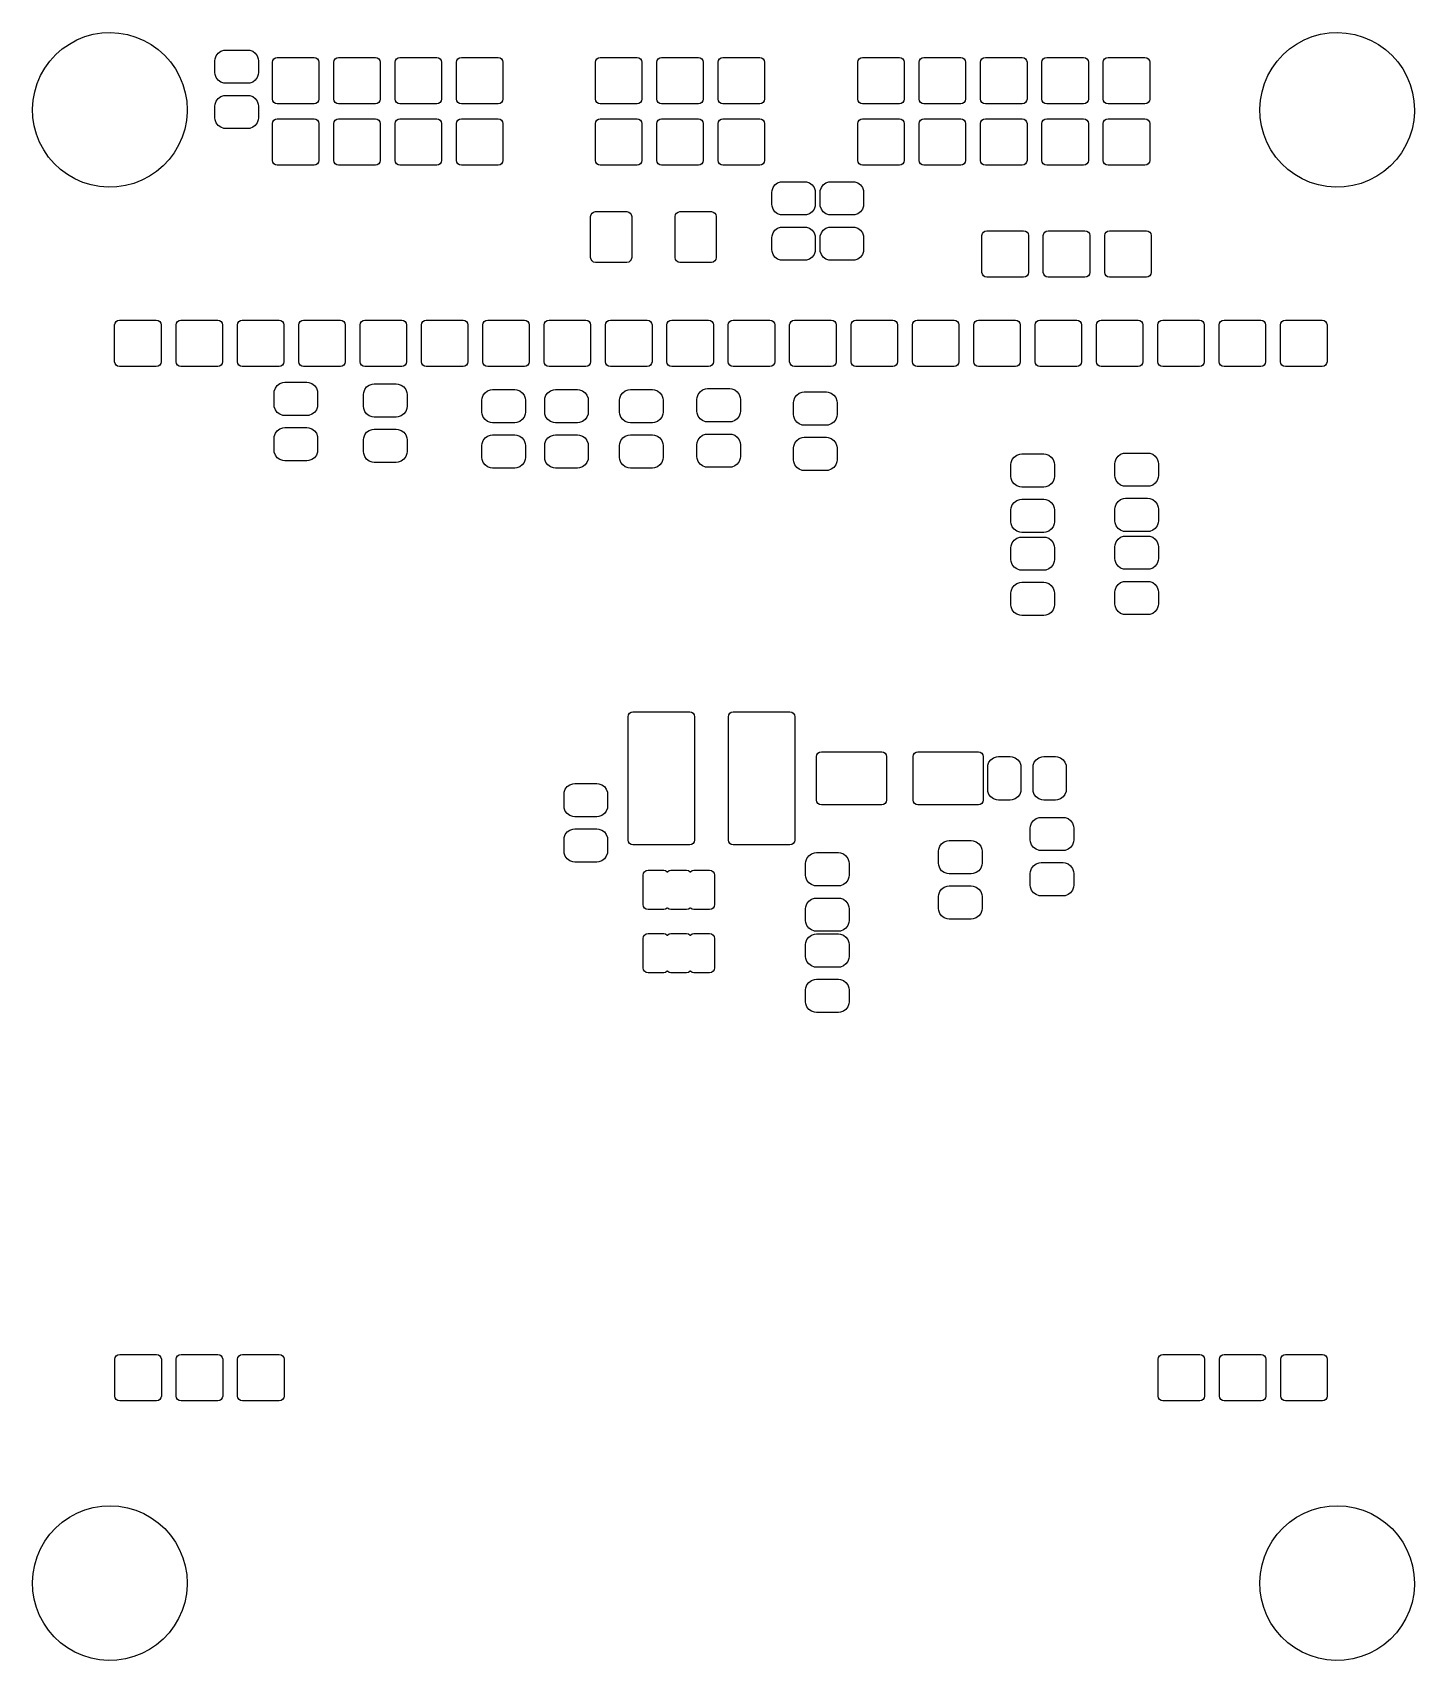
# Model space of a CAD drawing. Extents: x -0.13 to 2.13, y -0.13 to 2.53.
import ezdxf

# ---------------------------------------------------------------- set-up
doc = ezdxf.new("R2010")
doc.units = 0
doc.header["$MEASUREMENT"] = 0
doc.layers.add('BLACK', color=7, linetype='CONTINUOUS')

msp = doc.modelspace()

# ---------------------------------------------------------------- linework, layer by layer
at = {"layer": 'BLACK', "linetype": 'CONTINUOUS'}
for p, q in [((-0.0406, 2.5193), (-0.0271, 2.5231)), ((-0.0271, 2.5231), (-0.0132, 2.5253)), ((-0.0132, 2.5253), (0.0009, 2.526)), ((0.0009, 2.526), (0.0149, 2.5251)), ((0.0149, 2.5251), (0.0288, 2.5227)), ((0.0288, 2.5227), (0.0423, 2.5187)), ((1.9594, 2.5193), (1.9729, 2.5231)), ((1.9729, 2.5231), (1.9868, 2.5253)), ((1.9868, 2.5253), (2.0009, 2.526)), ((2.0009, 2.526), (2.0149, 2.5251)), ((2.0149, 2.5251), (2.0288, 2.5227)), ((2.0288, 2.5227), (2.0423, 2.5187)), ((-0.0881, 2.49), (-0.0776, 2.4993)), ((-0.0776, 2.4993), (-0.066, 2.5073)), ((-0.066, 2.5073), (-0.0536, 2.514)), ((-0.0536, 2.514), (-0.0406, 2.5193)), ((0.0423, 2.5187), (0.0552, 2.5132)), ((0.0552, 2.5132), (0.0675, 2.5064)), ((0.0675, 2.5064), (0.0789, 2.4982)), ((0.0789, 2.4982), (0.0894, 2.4888)), ((0.1764, 2.4924), (0.1806, 2.4955)), ((0.1806, 2.4955), (0.1855, 2.4972)), ((0.1855, 2.4972), (0.1887, 2.4975)), ((0.1887, 2.4975), (0.2247, 2.4975)), ((0.2247, 2.4975), (0.2279, 2.4972)), ((0.2279, 2.4972), (0.2328, 2.4955)), ((0.2328, 2.4955), (0.237, 2.4924)), ((1.9119, 2.49), (1.9224, 2.4993)), ((1.9224, 2.4993), (1.934, 2.5073)), ((1.934, 2.5073), (1.9464, 2.514)), ((1.9464, 2.514), (1.9594, 2.5193)), ((2.0423, 2.5187), (2.0552, 2.5132)), ((2.0552, 2.5132), (2.0675, 2.5064)), ((2.0675, 2.5064), (2.0789, 2.4982)), ((2.0789, 2.4982), (2.0894, 2.4888)), ((-0.1128, 2.456), (-0.1059, 2.4682)), ((-0.1059, 2.4682), (-0.0976, 2.4796)), ((-0.0976, 2.4796), (-0.0881, 2.49)), ((0.0894, 2.4888), (0.0987, 2.4783)), ((0.0987, 2.4783), (0.1068, 2.4668)), ((0.1068, 2.4668), (0.1136, 2.4544)), ((0.1713, 2.4801), (0.1716, 2.4833)), ((0.1713, 2.4609), (0.1713, 2.4801)), ((0.1716, 2.4833), (0.1733, 2.4882)), ((0.1733, 2.4882), (0.1764, 2.4924)), ((0.237, 2.4924), (0.2401, 2.4882)), ((0.2401, 2.4882), (0.2418, 2.4833)), ((0.2418, 2.4833), (0.2421, 2.4801)), ((0.2421, 2.4801), (0.2421, 2.4609)), ((0.2649, 2.4776), (0.2655, 2.4806)), ((0.2649, 2.4176), (0.2649, 2.4776)), ((0.2655, 2.4806), (0.2672, 2.4832)), ((0.2672, 2.4832), (0.2697, 2.4849)), ((0.2697, 2.4849), (0.2728, 2.4855)), ((0.2728, 2.4855), (0.3328, 2.4855)), ((0.3328, 2.4855), (0.3358, 2.4849)), ((0.3358, 2.4849), (0.3383, 2.4832)), ((0.3383, 2.4832), (0.34, 2.4806)), ((0.34, 2.4806), (0.3406, 2.4776)), ((0.3406, 2.4776), (0.3406, 2.4176)), ((0.3649, 2.4776), (0.3655, 2.4806)), ((0.3649, 2.4176), (0.3649, 2.4776)), ((0.3655, 2.4806), (0.3672, 2.4832)), ((0.3672, 2.4832), (0.3697, 2.4849)), ((0.3697, 2.4849), (0.3728, 2.4855)), ((0.3728, 2.4855), (0.4328, 2.4855)), ((0.4328, 2.4855), (0.4358, 2.4849)), ((0.4358, 2.4849), (0.4383, 2.4832)), ((0.4383, 2.4832), (0.44, 2.4806)), ((0.44, 2.4806), (0.4406, 2.4776)), ((0.4406, 2.4776), (0.4406, 2.4176)), ((0.4649, 2.4776), (0.4655, 2.4806)), ((0.4649, 2.4176), (0.4649, 2.4776)), ((0.4655, 2.4806), (0.4672, 2.4832)), ((0.4672, 2.4832), (0.4697, 2.4849)), ((0.4697, 2.4849), (0.4728, 2.4855)), ((0.4728, 2.4855), (0.5328, 2.4855)), ((0.5328, 2.4855), (0.5358, 2.4849)), ((0.5358, 2.4849), (0.5383, 2.4832)), ((0.5383, 2.4832), (0.54, 2.4806)), ((0.54, 2.4806), (0.5406, 2.4776)), ((0.5406, 2.4776), (0.5406, 2.4176)), ((0.5649, 2.4776), (0.5655, 2.4806)), ((0.5649, 2.4176), (0.5649, 2.4776)), ((0.5655, 2.4806), (0.5672, 2.4832)), ((0.5672, 2.4832), (0.5697, 2.4849)), ((0.5697, 2.4849), (0.5728, 2.4855)), ((0.5728, 2.4855), (0.6328, 2.4855)), ((0.6328, 2.4855), (0.6358, 2.4849)), ((0.6358, 2.4849), (0.6383, 2.4832)), ((0.6383, 2.4832), (0.64, 2.4806)), ((0.64, 2.4806), (0.6406, 2.4776)), ((0.6406, 2.4776), (0.6406, 2.4176)), ((0.7913, 2.4776), (0.7919, 2.4806)), ((0.7913, 2.4176), (0.7913, 2.4776)), ((0.7919, 2.4806), (0.7936, 2.4832)), ((0.7936, 2.4832), (0.7961, 2.4849)), ((0.7961, 2.4849), (0.7991, 2.4855)), ((0.7991, 2.4855), (0.8591, 2.4855)), ((0.8591, 2.4855), (0.8621, 2.4849)), ((0.8621, 2.4849), (0.8647, 2.4832)), ((0.8647, 2.4832), (0.8664, 2.4806)), ((0.8664, 2.4806), (0.867, 2.4776)), ((0.867, 2.4776), (0.867, 2.4176)), ((0.8913, 2.4776), (0.8919, 2.4806)), ((0.8913, 2.4176), (0.8913, 2.4776)), ((0.8919, 2.4806), (0.8936, 2.4832)), ((0.8936, 2.4832), (0.8961, 2.4849)), ((0.8961, 2.4849), (0.8991, 2.4855)), ((0.8991, 2.4855), (0.9591, 2.4855)), ((0.9591, 2.4855), (0.9621, 2.4849)), ((0.9621, 2.4849), (0.9647, 2.4832)), ((0.9647, 2.4832), (0.9664, 2.4806)), ((0.9664, 2.4806), (0.967, 2.4776)), ((0.967, 2.4776), (0.967, 2.4176)), ((0.9913, 2.4776), (0.9919, 2.4806)), ((0.9913, 2.4176), (0.9913, 2.4776)), ((0.9919, 2.4806), (0.9936, 2.4832)), ((0.9936, 2.4832), (0.9961, 2.4849)), ((0.9961, 2.4849), (0.9991, 2.4855)), ((0.9991, 2.4855), (1.0591, 2.4855)), ((1.0591, 2.4855), (1.0621, 2.4849)), ((1.0621, 2.4849), (1.0647, 2.4832)), ((1.0647, 2.4832), (1.0664, 2.4806)), ((1.0664, 2.4806), (1.067, 2.4776)), ((1.067, 2.4776), (1.067, 2.4176)), ((1.2188, 2.4776), (1.2194, 2.4806)), ((1.2188, 2.4176), (1.2188, 2.4776)), ((1.2194, 2.4806), (1.2211, 2.4832)), ((1.2211, 2.4832), (1.2237, 2.4849)), ((1.2237, 2.4849), (1.2267, 2.4855)), ((1.2267, 2.4855), (1.2867, 2.4855)), ((1.2867, 2.4855), (1.2897, 2.4849)), ((1.2897, 2.4849), (1.2923, 2.4832)), ((1.2923, 2.4832), (1.294, 2.4806)), ((1.294, 2.4806), (1.2946, 2.4776)), ((1.2946, 2.4776), (1.2946, 2.4176)), ((1.3188, 2.4776), (1.3194, 2.4806)), ((1.3188, 2.4176), (1.3188, 2.4776)), ((1.3194, 2.4806), (1.3211, 2.4832)), ((1.3211, 2.4832), (1.3237, 2.4849)), ((1.3237, 2.4849), (1.3267, 2.4855)), ((1.3267, 2.4855), (1.3867, 2.4855)), ((1.3867, 2.4855), (1.3897, 2.4849)), ((1.3897, 2.4849), (1.3923, 2.4832)), ((1.3923, 2.4832), (1.394, 2.4806)), ((1.394, 2.4806), (1.3946, 2.4776)), ((1.3946, 2.4776), (1.3946, 2.4176)), ((1.4188, 2.4776), (1.4194, 2.4806)), ((1.4188, 2.4176), (1.4188, 2.4776)), ((1.4194, 2.4806), (1.4211, 2.4832)), ((1.4211, 2.4832), (1.4237, 2.4849)), ((1.4237, 2.4849), (1.4267, 2.4855)), ((1.4267, 2.4855), (1.4867, 2.4855)), ((1.4867, 2.4855), (1.4897, 2.4849)), ((1.4897, 2.4849), (1.4923, 2.4832)), ((1.4923, 2.4832), (1.494, 2.4806)), ((1.494, 2.4806), (1.4946, 2.4776)), ((1.4946, 2.4776), (1.4946, 2.4176)), ((1.5188, 2.4776), (1.5194, 2.4806)), ((1.5188, 2.4176), (1.5188, 2.4776)), ((1.5194, 2.4806), (1.5211, 2.4832)), ((1.5211, 2.4832), (1.5237, 2.4849)), ((1.5237, 2.4849), (1.5267, 2.4855)), ((1.5267, 2.4855), (1.5867, 2.4855)), ((1.5867, 2.4855), (1.5897, 2.4849)), ((1.5897, 2.4849), (1.5923, 2.4832)), ((1.5923, 2.4832), (1.594, 2.4806)), ((1.594, 2.4806), (1.5946, 2.4776)), ((1.5946, 2.4776), (1.5946, 2.4176)), ((1.6188, 2.4776), (1.6194, 2.4806)), ((1.6188, 2.4176), (1.6188, 2.4776)), ((1.6194, 2.4806), (1.6211, 2.4832)), ((1.6211, 2.4832), (1.6237, 2.4849)), ((1.6237, 2.4849), (1.6267, 2.4855)), ((1.6267, 2.4855), (1.6867, 2.4855)), ((1.6867, 2.4855), (1.6897, 2.4849)), ((1.6897, 2.4849), (1.6923, 2.4832)), ((1.6923, 2.4832), (1.694, 2.4806)), ((1.694, 2.4806), (1.6946, 2.4776)), ((1.6946, 2.4776), (1.6946, 2.4176)), ((1.8872, 2.456), (1.8941, 2.4682)), ((1.8941, 2.4682), (1.9024, 2.4796)), ((1.9024, 2.4796), (1.9119, 2.49)), ((2.0894, 2.4888), (2.0987, 2.4783)), ((2.0987, 2.4783), (2.1068, 2.4668)), ((2.1068, 2.4668), (2.1136, 2.4544)), ((-0.1225, 2.4296), (-0.1184, 2.4431)), ((-0.1184, 2.4431), (-0.1128, 2.456)), ((0.1136, 2.4544), (0.119, 2.4414)), ((0.119, 2.4414), (0.1229, 2.4279)), ((0.1716, 2.4576), (0.1713, 2.4609)), ((0.1733, 2.4527), (0.1716, 2.4576)), ((0.1764, 2.4485), (0.1733, 2.4527)), ((0.1806, 2.4454), (0.1764, 2.4485)), ((0.1855, 2.4437), (0.1806, 2.4454)), ((0.1887, 2.4434), (0.1855, 2.4437)), ((0.2247, 2.4434), (0.1887, 2.4434)), ((0.2279, 2.4437), (0.2247, 2.4434)), ((0.2328, 2.4454), (0.2279, 2.4437)), ((0.237, 2.4485), (0.2328, 2.4454)), ((0.2401, 2.4527), (0.237, 2.4485)), ((0.2418, 2.4576), (0.2401, 2.4527)), ((0.2421, 2.4609), (0.2418, 2.4576)), ((1.8776, 2.4296), (1.8816, 2.4431)), ((1.8816, 2.4431), (1.8872, 2.456)), ((2.1136, 2.4544), (2.119, 2.4414)), ((2.119, 2.4414), (2.1229, 2.4279)), ((-0.126, 2.4018), (-0.125, 2.4158)), ((-0.125, 2.4158), (-0.1225, 2.4296)), ((0.1229, 2.4279), (0.1252, 2.414)), ((0.1252, 2.414), (0.126, 2.4)), ((0.1716, 2.4095), (0.1733, 2.4144)), ((0.1733, 2.4144), (0.1764, 2.4186)), ((0.1764, 2.4186), (0.1806, 2.4217)), ((0.1806, 2.4217), (0.1855, 2.4234)), ((0.1855, 2.4234), (0.1887, 2.4237)), ((0.1887, 2.4237), (0.2247, 2.4237)), ((0.2247, 2.4237), (0.2279, 2.4234)), ((0.2279, 2.4234), (0.2328, 2.4217)), ((0.2328, 2.4217), (0.237, 2.4186)), ((0.237, 2.4186), (0.2401, 2.4144)), ((0.2401, 2.4144), (0.2418, 2.4095)), ((0.2655, 2.4146), (0.2649, 2.4176)), ((0.2672, 2.4121), (0.2655, 2.4146)), ((0.34, 2.4146), (0.3383, 2.4121)), ((0.3406, 2.4176), (0.34, 2.4146)), ((0.3655, 2.4146), (0.3649, 2.4176)), ((0.3672, 2.4121), (0.3655, 2.4146)), ((0.44, 2.4146), (0.4383, 2.4121)), ((0.4406, 2.4176), (0.44, 2.4146)), ((0.4655, 2.4146), (0.4649, 2.4176)), ((0.4672, 2.4121), (0.4655, 2.4146)), ((0.54, 2.4146), (0.5383, 2.4121)), ((0.5406, 2.4176), (0.54, 2.4146)), ((0.5655, 2.4146), (0.5649, 2.4176)), ((0.5672, 2.4121), (0.5655, 2.4146)), ((0.64, 2.4146), (0.6383, 2.4121)), ((0.6406, 2.4176), (0.64, 2.4146)), ((0.7919, 2.4146), (0.7913, 2.4176)), ((0.7936, 2.4121), (0.7919, 2.4146)), ((0.8664, 2.4146), (0.8647, 2.4121)), ((0.867, 2.4176), (0.8664, 2.4146)), ((0.8919, 2.4146), (0.8913, 2.4176)), ((0.8936, 2.4121), (0.8919, 2.4146)), ((0.9664, 2.4146), (0.9647, 2.4121)), ((0.967, 2.4176), (0.9664, 2.4146)), ((0.9919, 2.4146), (0.9913, 2.4176)), ((0.9936, 2.4121), (0.9919, 2.4146)), ((1.0664, 2.4146), (1.0647, 2.4121)), ((1.067, 2.4176), (1.0664, 2.4146)), ((1.2194, 2.4146), (1.2188, 2.4176)), ((1.2211, 2.4121), (1.2194, 2.4146)), ((1.294, 2.4146), (1.2923, 2.4121)), ((1.2946, 2.4176), (1.294, 2.4146)), ((1.3194, 2.4146), (1.3188, 2.4176)), ((1.3211, 2.4121), (1.3194, 2.4146)), ((1.394, 2.4146), (1.3923, 2.4121)), ((1.3946, 2.4176), (1.394, 2.4146)), ((1.4194, 2.4146), (1.4188, 2.4176)), ((1.4211, 2.4121), (1.4194, 2.4146)), ((1.494, 2.4146), (1.4923, 2.4121)), ((1.4946, 2.4176), (1.494, 2.4146)), ((1.5194, 2.4146), (1.5188, 2.4176)), ((1.5211, 2.4121), (1.5194, 2.4146)), ((1.594, 2.4146), (1.5923, 2.4121)), ((1.5946, 2.4176), (1.594, 2.4146)), ((1.6194, 2.4146), (1.6188, 2.4176)), ((1.6211, 2.4121), (1.6194, 2.4146)), ((1.694, 2.4146), (1.6923, 2.4121)), ((1.6946, 2.4176), (1.694, 2.4146)), ((1.874, 2.4018), (1.875, 2.4158)), ((1.875, 2.4158), (1.8776, 2.4296)), ((2.1229, 2.4279), (2.1252, 2.414)), ((2.1252, 2.414), (2.126, 2.4)), ((-0.1254, 2.3877), (-0.126, 2.4018)), ((-0.1232, 2.3738), (-0.1254, 2.3877)), ((0.1259, 2.3965), (0.1248, 2.3825)), ((0.126, 2.4), (0.1259, 2.3965)), ((0.1713, 2.4062), (0.1716, 2.4095)), ((0.1713, 2.3871), (0.1713, 2.4062)), ((0.1716, 2.3838), (0.1713, 2.3871)), ((0.2418, 2.4095), (0.2421, 2.4062)), ((0.2421, 2.3871), (0.2418, 2.3838)), ((0.2421, 2.4062), (0.2421, 2.3871)), ((0.2697, 2.4104), (0.2672, 2.4121)), ((0.2728, 2.4098), (0.2697, 2.4104)), ((0.3328, 2.4098), (0.2728, 2.4098)), ((0.3358, 2.4104), (0.3328, 2.4098)), ((0.3383, 2.4121), (0.3358, 2.4104)), ((0.3697, 2.4104), (0.3672, 2.4121)), ((0.3728, 2.4098), (0.3697, 2.4104)), ((0.4328, 2.4098), (0.3728, 2.4098)), ((0.4358, 2.4104), (0.4328, 2.4098)), ((0.4383, 2.4121), (0.4358, 2.4104)), ((0.4697, 2.4104), (0.4672, 2.4121)), ((0.4728, 2.4098), (0.4697, 2.4104)), ((0.5328, 2.4098), (0.4728, 2.4098)), ((0.5358, 2.4104), (0.5328, 2.4098)), ((0.5383, 2.4121), (0.5358, 2.4104)), ((0.5697, 2.4104), (0.5672, 2.4121)), ((0.5728, 2.4098), (0.5697, 2.4104)), ((0.6328, 2.4098), (0.5728, 2.4098)), ((0.6358, 2.4104), (0.6328, 2.4098)), ((0.6383, 2.4121), (0.6358, 2.4104)), ((0.7961, 2.4104), (0.7936, 2.4121)), ((0.7991, 2.4098), (0.7961, 2.4104)), ((0.8591, 2.4098), (0.7991, 2.4098)), ((0.8621, 2.4104), (0.8591, 2.4098)), ((0.8647, 2.4121), (0.8621, 2.4104)), ((0.8961, 2.4104), (0.8936, 2.4121)), ((0.8991, 2.4098), (0.8961, 2.4104)), ((0.9591, 2.4098), (0.8991, 2.4098)), ((0.9621, 2.4104), (0.9591, 2.4098)), ((0.9647, 2.4121), (0.9621, 2.4104)), ((0.9961, 2.4104), (0.9936, 2.4121)), ((0.9991, 2.4098), (0.9961, 2.4104)), ((1.0591, 2.4098), (0.9991, 2.4098)), ((1.0621, 2.4104), (1.0591, 2.4098)), ((1.0647, 2.4121), (1.0621, 2.4104)), ((1.2237, 2.4104), (1.2211, 2.4121)), ((1.2267, 2.4098), (1.2237, 2.4104)), ((1.2867, 2.4098), (1.2267, 2.4098)), ((1.2897, 2.4104), (1.2867, 2.4098)), ((1.2923, 2.4121), (1.2897, 2.4104)), ((1.3237, 2.4104), (1.3211, 2.4121)), ((1.3267, 2.4098), (1.3237, 2.4104)), ((1.3867, 2.4098), (1.3267, 2.4098)), ((1.3897, 2.4104), (1.3867, 2.4098)), ((1.3923, 2.4121), (1.3897, 2.4104)), ((1.4237, 2.4104), (1.4211, 2.4121)), ((1.4267, 2.4098), (1.4237, 2.4104)), ((1.4867, 2.4098), (1.4267, 2.4098)), ((1.4897, 2.4104), (1.4867, 2.4098)), ((1.4923, 2.4121), (1.4897, 2.4104)), ((1.5237, 2.4104), (1.5211, 2.4121)), ((1.5267, 2.4098), (1.5237, 2.4104)), ((1.5867, 2.4098), (1.5267, 2.4098)), ((1.5897, 2.4104), (1.5867, 2.4098)), ((1.5923, 2.4121), (1.5897, 2.4104)), ((1.6237, 2.4104), (1.6211, 2.4121)), ((1.6267, 2.4098), (1.6237, 2.4104)), ((1.6867, 2.4098), (1.6267, 2.4098)), ((1.6897, 2.4104), (1.6867, 2.4098)), ((1.6923, 2.4121), (1.6897, 2.4104)), ((1.8746, 2.3877), (1.874, 2.4018)), ((1.8768, 2.3738), (1.8746, 2.3877)), ((2.1259, 2.3965), (2.1248, 2.3825)), ((2.126, 2.4), (2.1259, 2.3965)), ((-0.1195, 2.3602), (-0.1232, 2.3738)), ((-0.1144, 2.3472), (-0.1195, 2.3602)), ((0.122, 2.3687), (0.1178, 2.3553)), ((0.1248, 2.3825), (0.122, 2.3687)), ((0.1733, 2.3789), (0.1716, 2.3838)), ((0.1764, 2.3747), (0.1733, 2.3789)), ((0.1806, 2.3716), (0.1764, 2.3747)), ((0.1855, 2.3699), (0.1806, 2.3716)), ((0.1887, 2.3696), (0.1855, 2.3699)), ((0.2247, 2.3696), (0.1887, 2.3696)), ((0.2279, 2.3699), (0.2247, 2.3696)), ((0.2328, 2.3716), (0.2279, 2.3699)), ((0.237, 2.3747), (0.2328, 2.3716)), ((0.2401, 2.3789), (0.237, 2.3747)), ((0.2418, 2.3838), (0.2401, 2.3789)), ((0.2649, 2.3776), (0.2655, 2.3807)), ((0.2649, 2.3176), (0.2649, 2.3776)), ((0.2655, 2.3807), (0.2672, 2.3832)), ((0.2672, 2.3832), (0.2697, 2.3849)), ((0.2697, 2.3849), (0.2728, 2.3855)), ((0.2728, 2.3855), (0.3328, 2.3855)), ((0.3328, 2.3855), (0.3358, 2.3849)), ((0.3358, 2.3849), (0.3383, 2.3832)), ((0.3383, 2.3832), (0.34, 2.3807)), ((0.34, 2.3807), (0.3406, 2.3776)), ((0.3406, 2.3776), (0.3406, 2.3176)), ((0.3649, 2.3776), (0.3655, 2.3807)), ((0.3649, 2.3176), (0.3649, 2.3776)), ((0.3655, 2.3807), (0.3672, 2.3832)), ((0.3672, 2.3832), (0.3697, 2.3849)), ((0.3697, 2.3849), (0.3728, 2.3855)), ((0.3728, 2.3855), (0.4328, 2.3855)), ((0.4328, 2.3855), (0.4358, 2.3849)), ((0.4358, 2.3849), (0.4383, 2.3832)), ((0.4383, 2.3832), (0.44, 2.3807)), ((0.44, 2.3807), (0.4406, 2.3776)), ((0.4406, 2.3776), (0.4406, 2.3176)), ((0.4649, 2.3776), (0.4655, 2.3807)), ((0.4649, 2.3176), (0.4649, 2.3776)), ((0.4655, 2.3807), (0.4672, 2.3832)), ((0.4672, 2.3832), (0.4697, 2.3849)), ((0.4697, 2.3849), (0.4728, 2.3855)), ((0.4728, 2.3855), (0.5328, 2.3855)), ((0.5328, 2.3855), (0.5358, 2.3849)), ((0.5358, 2.3849), (0.5383, 2.3832)), ((0.5383, 2.3832), (0.54, 2.3807)), ((0.54, 2.3807), (0.5406, 2.3776)), ((0.5406, 2.3776), (0.5406, 2.3176)), ((0.5649, 2.3776), (0.5655, 2.3807)), ((0.5649, 2.3176), (0.5649, 2.3776)), ((0.5655, 2.3807), (0.5672, 2.3832)), ((0.5672, 2.3832), (0.5697, 2.3849)), ((0.5697, 2.3849), (0.5728, 2.3855)), ((0.5728, 2.3855), (0.6328, 2.3855)), ((0.6328, 2.3855), (0.6358, 2.3849)), ((0.6358, 2.3849), (0.6383, 2.3832)), ((0.6383, 2.3832), (0.64, 2.3807)), ((0.64, 2.3807), (0.6406, 2.3776)), ((0.6406, 2.3776), (0.6406, 2.3176)), ((0.7913, 2.3776), (0.7919, 2.3807)), ((0.7913, 2.3176), (0.7913, 2.3776)), ((0.7919, 2.3807), (0.7936, 2.3832)), ((0.7936, 2.3832), (0.7961, 2.3849)), ((0.7961, 2.3849), (0.7991, 2.3855)), ((0.7991, 2.3855), (0.8591, 2.3855)), ((0.8591, 2.3855), (0.8621, 2.3849)), ((0.8621, 2.3849), (0.8647, 2.3832)), ((0.8647, 2.3832), (0.8664, 2.3807)), ((0.8664, 2.3807), (0.867, 2.3776)), ((0.867, 2.3776), (0.867, 2.3176)), ((0.8913, 2.3776), (0.8919, 2.3807)), ((0.8913, 2.3176), (0.8913, 2.3776)), ((0.8919, 2.3807), (0.8936, 2.3832)), ((0.8936, 2.3832), (0.8961, 2.3849)), ((0.8961, 2.3849), (0.8991, 2.3855)), ((0.8991, 2.3855), (0.9591, 2.3855)), ((0.9591, 2.3855), (0.9621, 2.3849)), ((0.9621, 2.3849), (0.9647, 2.3832)), ((0.9647, 2.3832), (0.9664, 2.3807)), ((0.9664, 2.3807), (0.967, 2.3776)), ((0.967, 2.3776), (0.967, 2.3176)), ((0.9913, 2.3776), (0.9919, 2.3807)), ((0.9913, 2.3176), (0.9913, 2.3776)), ((0.9919, 2.3807), (0.9936, 2.3832)), ((0.9936, 2.3832), (0.9961, 2.3849)), ((0.9961, 2.3849), (0.9991, 2.3855)), ((0.9991, 2.3855), (1.0591, 2.3855)), ((1.0591, 2.3855), (1.0621, 2.3849)), ((1.0621, 2.3849), (1.0647, 2.3832)), ((1.0647, 2.3832), (1.0664, 2.3807)), ((1.0664, 2.3807), (1.067, 2.3776)), ((1.067, 2.3776), (1.067, 2.3176)), ((1.2188, 2.3776), (1.2194, 2.3807)), ((1.2188, 2.3176), (1.2188, 2.3776)), ((1.2194, 2.3807), (1.2211, 2.3832)), ((1.2211, 2.3832), (1.2237, 2.3849)), ((1.2237, 2.3849), (1.2267, 2.3855)), ((1.2267, 2.3855), (1.2867, 2.3855)), ((1.2867, 2.3855), (1.2897, 2.3849)), ((1.2897, 2.3849), (1.2923, 2.3832)), ((1.2923, 2.3832), (1.294, 2.3807)), ((1.294, 2.3807), (1.2946, 2.3776)), ((1.2946, 2.3776), (1.2946, 2.3176)), ((1.3188, 2.3776), (1.3194, 2.3807)), ((1.3188, 2.3176), (1.3188, 2.3776)), ((1.3194, 2.3807), (1.3211, 2.3832)), ((1.3211, 2.3832), (1.3237, 2.3849)), ((1.3237, 2.3849), (1.3267, 2.3855)), ((1.3267, 2.3855), (1.3867, 2.3855)), ((1.3867, 2.3855), (1.3897, 2.3849)), ((1.3897, 2.3849), (1.3923, 2.3832)), ((1.3923, 2.3832), (1.394, 2.3807)), ((1.394, 2.3807), (1.3946, 2.3776)), ((1.3946, 2.3776), (1.3946, 2.3176)), ((1.4188, 2.3776), (1.4194, 2.3807)), ((1.4188, 2.3176), (1.4188, 2.3776)), ((1.4194, 2.3807), (1.4211, 2.3832)), ((1.4211, 2.3832), (1.4237, 2.3849)), ((1.4237, 2.3849), (1.4267, 2.3855)), ((1.4267, 2.3855), (1.4867, 2.3855)), ((1.4867, 2.3855), (1.4897, 2.3849)), ((1.4897, 2.3849), (1.4923, 2.3832)), ((1.4923, 2.3832), (1.494, 2.3807)), ((1.494, 2.3807), (1.4946, 2.3776)), ((1.4946, 2.3776), (1.4946, 2.3176)), ((1.5188, 2.3776), (1.5194, 2.3807)), ((1.5188, 2.3176), (1.5188, 2.3776)), ((1.5194, 2.3807), (1.5211, 2.3832)), ((1.5211, 2.3832), (1.5237, 2.3849)), ((1.5237, 2.3849), (1.5267, 2.3855)), ((1.5267, 2.3855), (1.5867, 2.3855)), ((1.5867, 2.3855), (1.5897, 2.3849)), ((1.5897, 2.3849), (1.5923, 2.3832)), ((1.5923, 2.3832), (1.594, 2.3807)), ((1.594, 2.3807), (1.5946, 2.3776)), ((1.5946, 2.3776), (1.5946, 2.3176)), ((1.6188, 2.3776), (1.6194, 2.3807)), ((1.6188, 2.3176), (1.6188, 2.3776)), ((1.6194, 2.3807), (1.6211, 2.3832)), ((1.6211, 2.3832), (1.6237, 2.3849)), ((1.6237, 2.3849), (1.6267, 2.3855)), ((1.6267, 2.3855), (1.6867, 2.3855)), ((1.6867, 2.3855), (1.6897, 2.3849)), ((1.6897, 2.3849), (1.6923, 2.3832)), ((1.6923, 2.3832), (1.694, 2.3807)), ((1.694, 2.3807), (1.6946, 2.3776)), ((1.6946, 2.3776), (1.6946, 2.3176)), ((1.8805, 2.3602), (1.8768, 2.3738)), ((1.8856, 2.3472), (1.8805, 2.3602)), ((2.122, 2.3687), (2.1178, 2.3553)), ((2.1248, 2.3825), (2.122, 2.3687)), ((-0.1078, 2.3347), (-0.1144, 2.3472)), ((-0.0998, 2.3231), (-0.1078, 2.3347)), ((0.1121, 2.3424), (0.1049, 2.3303)), ((0.1178, 2.3553), (0.1121, 2.3424)), ((1.8922, 2.3347), (1.8856, 2.3472)), ((1.9002, 2.3231), (1.8922, 2.3347)), ((2.112, 2.3424), (2.1049, 2.3303)), ((2.1178, 2.3553), (2.112, 2.3424)), ((-0.0906, 2.3125), (-0.0998, 2.3231)), ((-0.0803, 2.3029), (-0.0906, 2.3125)), ((0.0869, 2.3088), (0.0762, 2.2997)), ((0.0965, 2.319), (0.0869, 2.3088)), ((0.1049, 2.3303), (0.0965, 2.319)), ((0.2655, 2.3146), (0.2649, 2.3176)), ((0.2672, 2.3121), (0.2655, 2.3146)), ((0.2697, 2.3104), (0.2672, 2.3121)), ((0.2728, 2.3098), (0.2697, 2.3104)), ((0.3328, 2.3098), (0.2728, 2.3098)), ((0.3358, 2.3104), (0.3328, 2.3098)), ((0.3383, 2.3121), (0.3358, 2.3104)), ((0.34, 2.3146), (0.3383, 2.3121)), ((0.3406, 2.3176), (0.34, 2.3146)), ((0.3655, 2.3146), (0.3649, 2.3176)), ((0.3672, 2.3121), (0.3655, 2.3146)), ((0.3697, 2.3104), (0.3672, 2.3121)), ((0.3728, 2.3098), (0.3697, 2.3104)), ((0.4328, 2.3098), (0.3728, 2.3098)), ((0.4358, 2.3104), (0.4328, 2.3098)), ((0.4383, 2.3121), (0.4358, 2.3104)), ((0.44, 2.3146), (0.4383, 2.3121)), ((0.4406, 2.3176), (0.44, 2.3146)), ((0.4655, 2.3146), (0.4649, 2.3176)), ((0.4672, 2.3121), (0.4655, 2.3146)), ((0.4697, 2.3104), (0.4672, 2.3121)), ((0.4728, 2.3098), (0.4697, 2.3104)), ((0.5328, 2.3098), (0.4728, 2.3098)), ((0.5358, 2.3104), (0.5328, 2.3098)), ((0.5383, 2.3121), (0.5358, 2.3104)), ((0.54, 2.3146), (0.5383, 2.3121)), ((0.5406, 2.3176), (0.54, 2.3146)), ((0.5655, 2.3146), (0.5649, 2.3176)), ((0.5672, 2.3121), (0.5655, 2.3146)), ((0.5697, 2.3104), (0.5672, 2.3121)), ((0.5728, 2.3098), (0.5697, 2.3104)), ((0.6328, 2.3098), (0.5728, 2.3098)), ((0.6358, 2.3104), (0.6328, 2.3098)), ((0.6383, 2.3121), (0.6358, 2.3104)), ((0.64, 2.3146), (0.6383, 2.3121)), ((0.6406, 2.3176), (0.64, 2.3146)), ((0.7919, 2.3146), (0.7913, 2.3176)), ((0.7936, 2.3121), (0.7919, 2.3146)), ((0.7961, 2.3104), (0.7936, 2.3121)), ((0.7991, 2.3098), (0.7961, 2.3104)), ((0.8591, 2.3098), (0.7991, 2.3098)), ((0.8621, 2.3104), (0.8591, 2.3098)), ((0.8647, 2.3121), (0.8621, 2.3104)), ((0.8664, 2.3146), (0.8647, 2.3121)), ((0.867, 2.3176), (0.8664, 2.3146)), ((0.8919, 2.3146), (0.8913, 2.3176)), ((0.8936, 2.3121), (0.8919, 2.3146)), ((0.8961, 2.3104), (0.8936, 2.3121)), ((0.8991, 2.3098), (0.8961, 2.3104)), ((0.9591, 2.3098), (0.8991, 2.3098)), ((0.9621, 2.3104), (0.9591, 2.3098)), ((0.9647, 2.3121), (0.9621, 2.3104)), ((0.9664, 2.3146), (0.9647, 2.3121)), ((0.967, 2.3176), (0.9664, 2.3146)), ((0.9919, 2.3146), (0.9913, 2.3176)), ((0.9936, 2.3121), (0.9919, 2.3146)), ((0.9961, 2.3104), (0.9936, 2.3121)), ((0.9991, 2.3098), (0.9961, 2.3104)), ((1.0591, 2.3098), (0.9991, 2.3098)), ((1.0621, 2.3104), (1.0591, 2.3098)), ((1.0647, 2.3121), (1.0621, 2.3104)), ((1.0664, 2.3146), (1.0647, 2.3121)), ((1.067, 2.3176), (1.0664, 2.3146)), ((1.2194, 2.3146), (1.2188, 2.3176)), ((1.2211, 2.3121), (1.2194, 2.3146)), ((1.2237, 2.3104), (1.2211, 2.3121)), ((1.2267, 2.3098), (1.2237, 2.3104)), ((1.2867, 2.3098), (1.2267, 2.3098)), ((1.2897, 2.3104), (1.2867, 2.3098)), ((1.2923, 2.3121), (1.2897, 2.3104)), ((1.294, 2.3146), (1.2923, 2.3121)), ((1.2946, 2.3176), (1.294, 2.3146)), ((1.3194, 2.3146), (1.3188, 2.3176)), ((1.3211, 2.3121), (1.3194, 2.3146)), ((1.3237, 2.3104), (1.3211, 2.3121)), ((1.3267, 2.3098), (1.3237, 2.3104)), ((1.3867, 2.3098), (1.3267, 2.3098)), ((1.3897, 2.3104), (1.3867, 2.3098)), ((1.3923, 2.3121), (1.3897, 2.3104)), ((1.394, 2.3146), (1.3923, 2.3121)), ((1.3946, 2.3176), (1.394, 2.3146)), ((1.4194, 2.3146), (1.4188, 2.3176)), ((1.4211, 2.3121), (1.4194, 2.3146)), ((1.4237, 2.3104), (1.4211, 2.3121)), ((1.4267, 2.3098), (1.4237, 2.3104)), ((1.4867, 2.3098), (1.4267, 2.3098)), ((1.4897, 2.3104), (1.4867, 2.3098)), ((1.4923, 2.3121), (1.4897, 2.3104)), ((1.494, 2.3146), (1.4923, 2.3121)), ((1.4946, 2.3176), (1.494, 2.3146)), ((1.5194, 2.3146), (1.5188, 2.3176)), ((1.5211, 2.3121), (1.5194, 2.3146)), ((1.5237, 2.3104), (1.5211, 2.3121)), ((1.5267, 2.3098), (1.5237, 2.3104)), ((1.5867, 2.3098), (1.5267, 2.3098)), ((1.5897, 2.3104), (1.5867, 2.3098)), ((1.5923, 2.3121), (1.5897, 2.3104)), ((1.594, 2.3146), (1.5923, 2.3121)), ((1.5946, 2.3176), (1.594, 2.3146)), ((1.6194, 2.3146), (1.6188, 2.3176)), ((1.6211, 2.3121), (1.6194, 2.3146)), ((1.6237, 2.3104), (1.6211, 2.3121)), ((1.6267, 2.3098), (1.6237, 2.3104)), ((1.6867, 2.3098), (1.6267, 2.3098)), ((1.6897, 2.3104), (1.6867, 2.3098)), ((1.6923, 2.3121), (1.6897, 2.3104)), ((1.694, 2.3146), (1.6923, 2.3121)), ((1.6946, 2.3176), (1.694, 2.3146)), ((1.9094, 2.3125), (1.9002, 2.3231)), ((1.9197, 2.3029), (1.9094, 2.3125)), ((2.0869, 2.3088), (2.0762, 2.2997)), ((2.0965, 2.319), (2.0869, 2.3088)), ((2.1049, 2.3303), (2.0965, 2.319)), ((-0.069, 2.2946), (-0.0803, 2.3029)), ((-0.0568, 2.2875), (-0.069, 2.2946)), ((-0.0439, 2.2819), (-0.0568, 2.2875)), ((-0.0305, 2.2778), (-0.0439, 2.2819)), ((0.052, 2.2853), (0.0389, 2.2802)), ((0.0645, 2.2918), (0.052, 2.2853)), ((0.0762, 2.2997), (0.0645, 2.2918)), ((1.0839, 2.2779), (1.088, 2.2809)), ((1.088, 2.2809), (1.0929, 2.2827)), ((1.0929, 2.2827), (1.0962, 2.283)), ((1.0962, 2.283), (1.1321, 2.283)), ((1.1321, 2.283), (1.1354, 2.2827)), ((1.1354, 2.2827), (1.1403, 2.2809)), ((1.1403, 2.2809), (1.1445, 2.2779)), ((1.1626, 2.2779), (1.1668, 2.2809)), ((1.1668, 2.2809), (1.1717, 2.2827)), ((1.1717, 2.2827), (1.1749, 2.283)), ((1.1749, 2.283), (1.2109, 2.283)), ((1.2109, 2.283), (1.2142, 2.2827)), ((1.2142, 2.2827), (1.219, 2.2809)), ((1.219, 2.2809), (1.2232, 2.2779)), ((1.931, 2.2946), (1.9197, 2.3029)), ((1.9432, 2.2875), (1.931, 2.2946)), ((1.9561, 2.2819), (1.9432, 2.2875)), ((1.9695, 2.2778), (1.9561, 2.2819)), ((2.052, 2.2853), (2.0389, 2.2802)), ((2.0645, 2.2918), (2.052, 2.2853)), ((2.0762, 2.2997), (2.0645, 2.2918)), ((-0.0167, 2.2751), (-0.0305, 2.2778)), ((-0.0026, 2.274), (-0.0167, 2.2751)), ((0.0114, 2.2745), (-0.0026, 2.274)), ((0.0253, 2.2766), (0.0114, 2.2745)), ((0.0389, 2.2802), (0.0253, 2.2766)), ((1.0787, 2.2655), (1.0791, 2.2688)), ((1.0787, 2.2463), (1.0787, 2.2655)), ((1.0791, 2.2688), (1.0808, 2.2737)), ((1.0808, 2.2737), (1.0839, 2.2779)), ((1.1445, 2.2779), (1.1476, 2.2737)), ((1.1476, 2.2737), (1.1493, 2.2688)), ((1.1493, 2.2688), (1.1496, 2.2655)), ((1.1496, 2.2655), (1.1496, 2.2463)), ((1.1575, 2.2655), (1.1578, 2.2688)), ((1.1575, 2.2463), (1.1575, 2.2655)), ((1.1578, 2.2688), (1.1595, 2.2737)), ((1.1595, 2.2737), (1.1626, 2.2779)), ((1.2232, 2.2779), (1.2263, 2.2737)), ((1.2263, 2.2737), (1.228, 2.2688)), ((1.228, 2.2688), (1.2284, 2.2655)), ((1.2284, 2.2655), (1.2284, 2.2463)), ((1.9833, 2.2751), (1.9695, 2.2778)), ((1.9974, 2.274), (1.9833, 2.2751)), ((2.0114, 2.2745), (1.9974, 2.274)), ((2.0253, 2.2766), (2.0114, 2.2745)), ((2.0389, 2.2802), (2.0253, 2.2766)), ((0.7835, 2.2264), (0.7841, 2.2294)), ((0.7841, 2.2294), (0.7858, 2.2319)), ((0.7858, 2.2319), (0.7883, 2.2336)), ((0.7883, 2.2336), (0.7913, 2.2342)), ((0.7913, 2.2342), (0.8425, 2.2342)), ((0.8425, 2.2342), (0.8455, 2.2336)), ((0.8455, 2.2336), (0.8481, 2.2319)), ((0.8481, 2.2319), (0.8498, 2.2294)), ((0.8498, 2.2294), (0.8504, 2.2264)), ((0.9213, 2.2264), (0.9219, 2.2294)), ((0.9219, 2.2294), (0.9236, 2.2319)), ((0.9236, 2.2319), (0.9261, 2.2336)), ((0.9261, 2.2336), (0.9291, 2.2342)), ((0.9291, 2.2342), (0.9803, 2.2342)), ((0.9803, 2.2342), (0.9833, 2.2336)), ((0.9833, 2.2336), (0.9859, 2.2319)), ((0.9859, 2.2319), (0.9876, 2.2294)), ((0.9876, 2.2294), (0.9882, 2.2264)), ((1.0791, 2.243), (1.0787, 2.2463)), ((1.0808, 2.2381), (1.0791, 2.243)), ((1.0839, 2.234), (1.0808, 2.2381)), ((1.088, 2.2309), (1.0839, 2.234)), ((1.0929, 2.2292), (1.088, 2.2309)), ((1.0962, 2.2288), (1.0929, 2.2292)), ((1.1321, 2.2288), (1.0962, 2.2288)), ((1.1354, 2.2292), (1.1321, 2.2288)), ((1.1403, 2.2309), (1.1354, 2.2292)), ((1.1445, 2.234), (1.1403, 2.2309)), ((1.1476, 2.2381), (1.1445, 2.234)), ((1.1493, 2.243), (1.1476, 2.2381)), ((1.1496, 2.2463), (1.1493, 2.243)), ((1.1578, 2.243), (1.1575, 2.2463)), ((1.1595, 2.2381), (1.1578, 2.243)), ((1.1626, 2.234), (1.1595, 2.2381)), ((1.1668, 2.2309), (1.1626, 2.234)), ((1.1717, 2.2292), (1.1668, 2.2309)), ((1.1749, 2.2288), (1.1717, 2.2292)), ((1.2109, 2.2288), (1.1749, 2.2288)), ((1.2142, 2.2292), (1.2109, 2.2288)), ((1.219, 2.2309), (1.2142, 2.2292)), ((1.2232, 2.234), (1.219, 2.2309)), ((1.2263, 2.2381), (1.2232, 2.234)), ((1.228, 2.243), (1.2263, 2.2381)), ((1.2284, 2.2463), (1.228, 2.243)), ((0.7835, 2.1595), (0.7835, 2.2264)), ((0.8504, 2.2264), (0.8504, 2.1595)), ((0.9213, 2.1595), (0.9213, 2.2264)), ((0.9882, 2.2264), (0.9882, 2.1595)), ((1.0808, 2.1999), (1.0839, 2.204)), ((1.0839, 2.204), (1.088, 2.2071)), ((1.088, 2.2071), (1.0929, 2.2088)), ((1.0929, 2.2088), (1.0962, 2.2092)), ((1.0962, 2.2092), (1.1321, 2.2092)), ((1.1321, 2.2092), (1.1354, 2.2088)), ((1.1354, 2.2088), (1.1403, 2.2071)), ((1.1403, 2.2071), (1.1445, 2.204)), ((1.1445, 2.204), (1.1476, 2.1999)), ((1.1595, 2.1999), (1.1626, 2.204)), ((1.1626, 2.204), (1.1668, 2.2071)), ((1.1668, 2.2071), (1.1717, 2.2088)), ((1.1717, 2.2088), (1.1749, 2.2092)), ((1.1749, 2.2092), (1.2109, 2.2092)), ((1.2109, 2.2092), (1.2142, 2.2088)), ((1.2142, 2.2088), (1.219, 2.2071)), ((1.219, 2.2071), (1.2232, 2.204)), ((1.2232, 2.204), (1.2263, 2.1999)), ((1.4235, 2.2009), (1.426, 2.2026)), ((1.426, 2.2026), (1.4291, 2.2032)), ((1.4291, 2.2032), (1.4891, 2.2032)), ((1.4891, 2.2032), (1.4921, 2.2026)), ((1.4921, 2.2026), (1.4946, 2.2009)), ((1.5235, 2.2009), (1.526, 2.2026)), ((1.526, 2.2026), (1.5291, 2.2032)), ((1.5291, 2.2032), (1.5891, 2.2032)), ((1.5891, 2.2032), (1.5921, 2.2026)), ((1.5921, 2.2026), (1.5946, 2.2009)), ((1.6235, 2.2009), (1.626, 2.2026)), ((1.626, 2.2026), (1.6291, 2.2032)), ((1.6291, 2.2032), (1.6891, 2.2032)), ((1.6891, 2.2032), (1.6921, 2.2026)), ((1.6921, 2.2026), (1.6946, 2.2009)), ((1.0787, 2.1917), (1.0791, 2.195)), ((1.0787, 2.1725), (1.0787, 2.1917)), ((1.0791, 2.195), (1.0808, 2.1999)), ((1.1476, 2.1999), (1.1493, 2.195)), ((1.1493, 2.195), (1.1496, 2.1917)), ((1.1496, 2.1917), (1.1496, 2.1725)), ((1.1575, 2.1917), (1.1578, 2.195)), ((1.1575, 2.1725), (1.1575, 2.1917)), ((1.1578, 2.195), (1.1595, 2.1999)), ((1.2263, 2.1999), (1.228, 2.195)), ((1.228, 2.195), (1.2284, 2.1917)), ((1.2284, 2.1917), (1.2284, 2.1725)), ((1.4212, 2.1953), (1.4218, 2.1984)), ((1.4212, 2.1353), (1.4212, 2.1953)), ((1.4218, 2.1984), (1.4235, 2.2009)), ((1.4946, 2.2009), (1.4963, 2.1984)), ((1.4963, 2.1984), (1.4969, 2.1953)), ((1.4969, 2.1953), (1.4969, 2.1353)), ((1.5212, 2.1953), (1.5218, 2.1984)), ((1.5212, 2.1353), (1.5212, 2.1953)), ((1.5218, 2.1984), (1.5235, 2.2009)), ((1.5946, 2.2009), (1.5963, 2.1984)), ((1.5963, 2.1984), (1.5969, 2.1953)), ((1.5969, 2.1953), (1.5969, 2.1353)), ((1.6212, 2.1953), (1.6218, 2.1984)), ((1.6212, 2.1353), (1.6212, 2.1953)), ((1.6218, 2.1984), (1.6235, 2.2009)), ((1.6946, 2.2009), (1.6963, 2.1984)), ((1.6963, 2.1984), (1.6969, 2.1953)), ((1.6969, 2.1953), (1.6969, 2.1353)), ((0.7841, 2.1564), (0.7835, 2.1595)), ((0.7858, 2.1539), (0.7841, 2.1564)), ((0.7883, 2.1522), (0.7858, 2.1539)), ((0.7913, 2.1516), (0.7883, 2.1522)), ((0.8425, 2.1516), (0.7913, 2.1516)), ((0.8455, 2.1522), (0.8425, 2.1516)), ((0.8481, 2.1539), (0.8455, 2.1522)), ((0.8498, 2.1564), (0.8481, 2.1539)), ((0.8504, 2.1595), (0.8498, 2.1564)), ((0.9219, 2.1564), (0.9213, 2.1595)), ((0.9236, 2.1539), (0.9219, 2.1564)), ((0.9261, 2.1522), (0.9236, 2.1539)), ((0.9291, 2.1516), (0.9261, 2.1522)), ((0.9803, 2.1516), (0.9291, 2.1516)), ((0.9833, 2.1522), (0.9803, 2.1516)), ((0.9859, 2.1539), (0.9833, 2.1522)), ((0.9876, 2.1564), (0.9859, 2.1539)), ((0.9882, 2.1595), (0.9876, 2.1564)), ((1.0791, 2.1692), (1.0787, 2.1725)), ((1.0808, 2.1643), (1.0791, 2.1692)), ((1.0839, 2.1601), (1.0808, 2.1643)), ((1.088, 2.157), (1.0839, 2.1601)), ((1.0929, 2.1553), (1.088, 2.157)), ((1.0962, 2.155), (1.0929, 2.1553)), ((1.1321, 2.155), (1.0962, 2.155)), ((1.1354, 2.1553), (1.1321, 2.155)), ((1.1403, 2.157), (1.1354, 2.1553)), ((1.1445, 2.1601), (1.1403, 2.157)), ((1.1476, 2.1643), (1.1445, 2.1601)), ((1.1493, 2.1692), (1.1476, 2.1643)), ((1.1496, 2.1725), (1.1493, 2.1692)), ((1.1578, 2.1692), (1.1575, 2.1725)), ((1.1595, 2.1643), (1.1578, 2.1692)), ((1.1626, 2.1601), (1.1595, 2.1643)), ((1.1668, 2.157), (1.1626, 2.1601)), ((1.1717, 2.1553), (1.1668, 2.157)), ((1.1749, 2.155), (1.1717, 2.1553)), ((1.2109, 2.155), (1.1749, 2.155)), ((1.2142, 2.1553), (1.2109, 2.155)), ((1.219, 2.157), (1.2142, 2.1553)), ((1.2232, 2.1601), (1.219, 2.157)), ((1.2263, 2.1643), (1.2232, 2.1601)), ((1.228, 2.1692), (1.2263, 2.1643)), ((1.2284, 2.1725), (1.228, 2.1692)), ((1.4218, 2.1323), (1.4212, 2.1353)), ((1.4235, 2.1298), (1.4218, 2.1323)), ((1.426, 2.1281), (1.4235, 2.1298)), ((1.4291, 2.1275), (1.426, 2.1281)), ((1.4891, 2.1275), (1.4291, 2.1275)), ((1.4921, 2.1281), (1.4891, 2.1275)), ((1.4946, 2.1298), (1.4921, 2.1281)), ((1.4963, 2.1323), (1.4946, 2.1298)), ((1.4969, 2.1353), (1.4963, 2.1323)), ((1.5218, 2.1323), (1.5212, 2.1353)), ((1.5235, 2.1298), (1.5218, 2.1323)), ((1.526, 2.1281), (1.5235, 2.1298)), ((1.5291, 2.1275), (1.526, 2.1281)), ((1.5891, 2.1275), (1.5291, 2.1275)), ((1.5921, 2.1281), (1.5891, 2.1275)), ((1.5946, 2.1298), (1.5921, 2.1281)), ((1.5963, 2.1323), (1.5946, 2.1298)), ((1.5969, 2.1353), (1.5963, 2.1323)), ((1.6218, 2.1323), (1.6212, 2.1353)), ((1.6235, 2.1298), (1.6218, 2.1323)), ((1.626, 2.1281), (1.6235, 2.1298)), ((1.6291, 2.1275), (1.626, 2.1281)), ((1.6891, 2.1275), (1.6291, 2.1275)), ((1.6921, 2.1281), (1.6891, 2.1275)), ((1.6946, 2.1298), (1.6921, 2.1281)), ((1.6963, 2.1323), (1.6946, 2.1298)), ((1.6969, 2.1353), (1.6963, 2.1323)), ((0.0078, 2.0497), (0.0084, 2.0527)), ((0.0078, 1.9897), (0.0078, 2.0497)), ((0.0084, 2.0527), (0.0101, 2.0553)), ((0.0101, 2.0553), (0.0127, 2.057)), ((0.0127, 2.057), (0.0157, 2.0576)), ((0.0157, 2.0576), (0.0757, 2.0576)), ((0.0757, 2.0576), (0.0787, 2.057)), ((0.0787, 2.057), (0.0812, 2.0553)), ((0.0812, 2.0553), (0.0829, 2.0527)), ((0.0829, 2.0527), (0.0835, 2.0497)), ((0.0835, 2.0497), (0.0835, 1.9897)), ((0.1078, 2.0497), (0.1084, 2.0527)), ((0.1078, 1.9897), (0.1078, 2.0497)), ((0.1084, 2.0527), (0.1101, 2.0553)), ((0.1101, 2.0553), (0.1127, 2.057)), ((0.1127, 2.057), (0.1157, 2.0576)), ((0.1157, 2.0576), (0.1757, 2.0576)), ((0.1757, 2.0576), (0.1787, 2.057)), ((0.1787, 2.057), (0.1812, 2.0553)), ((0.1812, 2.0553), (0.1829, 2.0527)), ((0.1829, 2.0527), (0.1835, 2.0497)), ((0.1835, 2.0497), (0.1835, 1.9897)), ((0.2078, 2.0497), (0.2084, 2.0527)), ((0.2078, 1.9897), (0.2078, 2.0497)), ((0.2084, 2.0527), (0.2101, 2.0553)), ((0.2101, 2.0553), (0.2127, 2.057)), ((0.2127, 2.057), (0.2157, 2.0576)), ((0.2157, 2.0576), (0.2757, 2.0576)), ((0.2757, 2.0576), (0.2787, 2.057)), ((0.2787, 2.057), (0.2812, 2.0553)), ((0.2812, 2.0553), (0.2829, 2.0527)), ((0.2829, 2.0527), (0.2835, 2.0497)), ((0.2835, 2.0497), (0.2835, 1.9897)), ((0.3078, 2.0497), (0.3084, 2.0527)), ((0.3078, 1.9897), (0.3078, 2.0497)), ((0.3084, 2.0527), (0.3101, 2.0553)), ((0.3101, 2.0553), (0.3127, 2.057)), ((0.3127, 2.057), (0.3157, 2.0576)), ((0.3157, 2.0576), (0.3757, 2.0576)), ((0.3757, 2.0576), (0.3787, 2.057)), ((0.3787, 2.057), (0.3812, 2.0553)), ((0.3812, 2.0553), (0.3829, 2.0527)), ((0.3829, 2.0527), (0.3835, 2.0497)), ((0.3835, 2.0497), (0.3835, 1.9897)), ((0.4078, 2.0497), (0.4084, 2.0527)), ((0.4078, 1.9897), (0.4078, 2.0497)), ((0.4084, 2.0527), (0.4101, 2.0553)), ((0.4101, 2.0553), (0.4127, 2.057)), ((0.4127, 2.057), (0.4157, 2.0576)), ((0.4157, 2.0576), (0.4757, 2.0576)), ((0.4757, 2.0576), (0.4787, 2.057)), ((0.4787, 2.057), (0.4812, 2.0553)), ((0.4812, 2.0553), (0.4829, 2.0527)), ((0.4829, 2.0527), (0.4835, 2.0497)), ((0.4835, 2.0497), (0.4835, 1.9897)), ((0.5078, 2.0497), (0.5084, 2.0527)), ((0.5078, 1.9897), (0.5078, 2.0497)), ((0.5084, 2.0527), (0.5101, 2.0553)), ((0.5101, 2.0553), (0.5127, 2.057)), ((0.5127, 2.057), (0.5157, 2.0576)), ((0.5157, 2.0576), (0.5757, 2.0576)), ((0.5757, 2.0576), (0.5787, 2.057)), ((0.5787, 2.057), (0.5812, 2.0553)), ((0.5812, 2.0553), (0.5829, 2.0527)), ((0.5829, 2.0527), (0.5835, 2.0497)), ((0.5835, 2.0497), (0.5835, 1.9897)), ((0.6078, 2.0497), (0.6084, 2.0527)), ((0.6078, 1.9897), (0.6078, 2.0497)), ((0.6084, 2.0527), (0.6101, 2.0553)), ((0.6101, 2.0553), (0.6127, 2.057)), ((0.6127, 2.057), (0.6157, 2.0576)), ((0.6157, 2.0576), (0.6757, 2.0576)), ((0.6757, 2.0576), (0.6787, 2.057)), ((0.6787, 2.057), (0.6812, 2.0553)), ((0.6812, 2.0553), (0.6829, 2.0527)), ((0.6829, 2.0527), (0.6835, 2.0497)), ((0.6835, 2.0497), (0.6835, 1.9897)), ((0.7078, 2.0497), (0.7084, 2.0527)), ((0.7078, 1.9897), (0.7078, 2.0497)), ((0.7084, 2.0527), (0.7101, 2.0553)), ((0.7101, 2.0553), (0.7127, 2.057)), ((0.7127, 2.057), (0.7157, 2.0576)), ((0.7157, 2.0576), (0.7757, 2.0576)), ((0.7757, 2.0576), (0.7787, 2.057)), ((0.7787, 2.057), (0.7812, 2.0553)), ((0.7812, 2.0553), (0.7829, 2.0527)), ((0.7829, 2.0527), (0.7835, 2.0497)), ((0.7835, 2.0497), (0.7835, 1.9897)), ((0.8078, 2.0497), (0.8084, 2.0527)), ((0.8078, 1.9897), (0.8078, 2.0497)), ((0.8084, 2.0527), (0.8101, 2.0553)), ((0.8101, 2.0553), (0.8127, 2.057)), ((0.8127, 2.057), (0.8157, 2.0576)), ((0.8157, 2.0576), (0.8757, 2.0576)), ((0.8757, 2.0576), (0.8787, 2.057)), ((0.8787, 2.057), (0.8812, 2.0553)), ((0.8812, 2.0553), (0.8829, 2.0527)), ((0.8829, 2.0527), (0.8835, 2.0497)), ((0.8835, 2.0497), (0.8835, 1.9897)), ((0.9078, 2.0497), (0.9084, 2.0527)), ((0.9078, 1.9897), (0.9078, 2.0497)), ((0.9084, 2.0527), (0.9101, 2.0553)), ((0.9101, 2.0553), (0.9127, 2.057)), ((0.9127, 2.057), (0.9157, 2.0576)), ((0.9157, 2.0576), (0.9757, 2.0576)), ((0.9757, 2.0576), (0.9787, 2.057)), ((0.9787, 2.057), (0.9812, 2.0553)), ((0.9812, 2.0553), (0.9829, 2.0527)), ((0.9829, 2.0527), (0.9835, 2.0497)), ((0.9835, 2.0497), (0.9835, 1.9897)), ((1.0078, 2.0497), (1.0084, 2.0527)), ((1.0078, 1.9897), (1.0078, 2.0497)), ((1.0084, 2.0527), (1.0101, 2.0553)), ((1.0101, 2.0553), (1.0127, 2.057)), ((1.0127, 2.057), (1.0157, 2.0576)), ((1.0157, 2.0576), (1.0757, 2.0576)), ((1.0757, 2.0576), (1.0787, 2.057)), ((1.0787, 2.057), (1.0812, 2.0553)), ((1.0812, 2.0553), (1.0829, 2.0527)), ((1.0829, 2.0527), (1.0835, 2.0497)), ((1.0835, 2.0497), (1.0835, 1.9897)), ((1.1078, 2.0497), (1.1084, 2.0527)), ((1.1078, 1.9897), (1.1078, 2.0497)), ((1.1084, 2.0527), (1.1101, 2.0553)), ((1.1101, 2.0553), (1.1127, 2.057)), ((1.1127, 2.057), (1.1157, 2.0576)), ((1.1157, 2.0576), (1.1757, 2.0576)), ((1.1757, 2.0576), (1.1787, 2.057)), ((1.1787, 2.057), (1.1812, 2.0553)), ((1.1812, 2.0553), (1.1829, 2.0527)), ((1.1829, 2.0527), (1.1835, 2.0497)), ((1.1835, 2.0497), (1.1835, 1.9897)), ((1.2078, 2.0497), (1.2084, 2.0527)), ((1.2078, 1.9897), (1.2078, 2.0497)), ((1.2084, 2.0527), (1.2101, 2.0553)), ((1.2101, 2.0553), (1.2127, 2.057)), ((1.2127, 2.057), (1.2157, 2.0576)), ((1.2157, 2.0576), (1.2757, 2.0576)), ((1.2757, 2.0576), (1.2787, 2.057)), ((1.2787, 2.057), (1.2812, 2.0553)), ((1.2812, 2.0553), (1.2829, 2.0527)), ((1.2829, 2.0527), (1.2835, 2.0497)), ((1.2835, 2.0497), (1.2835, 1.9897)), ((1.3078, 2.0497), (1.3084, 2.0527)), ((1.3078, 1.9897), (1.3078, 2.0497)), ((1.3084, 2.0527), (1.3101, 2.0553)), ((1.3101, 2.0553), (1.3127, 2.057)), ((1.3127, 2.057), (1.3157, 2.0576)), ((1.3157, 2.0576), (1.3757, 2.0576)), ((1.3757, 2.0576), (1.3787, 2.057)), ((1.3787, 2.057), (1.3812, 2.0553)), ((1.3812, 2.0553), (1.3829, 2.0527)), ((1.3829, 2.0527), (1.3835, 2.0497)), ((1.3835, 2.0497), (1.3835, 1.9897)), ((1.4078, 2.0497), (1.4084, 2.0527)), ((1.4078, 1.9897), (1.4078, 2.0497)), ((1.4084, 2.0527), (1.4101, 2.0553)), ((1.4101, 2.0553), (1.4127, 2.057)), ((1.4127, 2.057), (1.4157, 2.0576)), ((1.4157, 2.0576), (1.4757, 2.0576)), ((1.4757, 2.0576), (1.4787, 2.057)), ((1.4787, 2.057), (1.4812, 2.0553)), ((1.4812, 2.0553), (1.4829, 2.0527)), ((1.4829, 2.0527), (1.4835, 2.0497)), ((1.4835, 2.0497), (1.4835, 1.9897)), ((1.5078, 2.0497), (1.5084, 2.0527)), ((1.5078, 1.9897), (1.5078, 2.0497)), ((1.5084, 2.0527), (1.5101, 2.0553)), ((1.5101, 2.0553), (1.5127, 2.057)), ((1.5127, 2.057), (1.5157, 2.0576)), ((1.5157, 2.0576), (1.5757, 2.0576)), ((1.5757, 2.0576), (1.5787, 2.057)), ((1.5787, 2.057), (1.5812, 2.0553)), ((1.5812, 2.0553), (1.5829, 2.0527)), ((1.5829, 2.0527), (1.5835, 2.0497)), ((1.5835, 2.0497), (1.5835, 1.9897)), ((1.6078, 2.0497), (1.6084, 2.0527)), ((1.6078, 1.9897), (1.6078, 2.0497)), ((1.6084, 2.0527), (1.6101, 2.0553)), ((1.6101, 2.0553), (1.6127, 2.057)), ((1.6127, 2.057), (1.6157, 2.0576)), ((1.6157, 2.0576), (1.6757, 2.0576)), ((1.6757, 2.0576), (1.6787, 2.057)), ((1.6787, 2.057), (1.6812, 2.0553)), ((1.6812, 2.0553), (1.6829, 2.0527)), ((1.6829, 2.0527), (1.6835, 2.0497)), ((1.6835, 2.0497), (1.6835, 1.9897)), ((1.7078, 2.0497), (1.7084, 2.0527)), ((1.7078, 1.9897), (1.7078, 2.0497)), ((1.7084, 2.0527), (1.7101, 2.0553)), ((1.7101, 2.0553), (1.7127, 2.057)), ((1.7127, 2.057), (1.7157, 2.0576)), ((1.7157, 2.0576), (1.7757, 2.0576)), ((1.7757, 2.0576), (1.7787, 2.057)), ((1.7787, 2.057), (1.7812, 2.0553)), ((1.7812, 2.0553), (1.7829, 2.0527)), ((1.7829, 2.0527), (1.7835, 2.0497)), ((1.7835, 2.0497), (1.7835, 1.9897)), ((1.8078, 2.0497), (1.8084, 2.0527)), ((1.8078, 1.9897), (1.8078, 2.0497)), ((1.8084, 2.0527), (1.8101, 2.0553)), ((1.8101, 2.0553), (1.8127, 2.057)), ((1.8127, 2.057), (1.8157, 2.0576)), ((1.8157, 2.0576), (1.8757, 2.0576)), ((1.8757, 2.0576), (1.8787, 2.057)), ((1.8787, 2.057), (1.8812, 2.0553)), ((1.8812, 2.0553), (1.8829, 2.0527)), ((1.8829, 2.0527), (1.8835, 2.0497)), ((1.8835, 2.0497), (1.8835, 1.9897)), ((1.9078, 2.0497), (1.9084, 2.0527)), ((1.9078, 1.9897), (1.9078, 2.0497)), ((1.9084, 2.0527), (1.9101, 2.0553)), ((1.9101, 2.0553), (1.9127, 2.057)), ((1.9127, 2.057), (1.9157, 2.0576)), ((1.9157, 2.0576), (1.9757, 2.0576)), ((1.9757, 2.0576), (1.9787, 2.057)), ((1.9787, 2.057), (1.9812, 2.0553)), ((1.9812, 2.0553), (1.9829, 2.0527)), ((1.9829, 2.0527), (1.9835, 2.0497)), ((1.9835, 2.0497), (1.9835, 1.9897)), ((0.0084, 1.9867), (0.0078, 1.9897)), ((0.0835, 1.9897), (0.0829, 1.9867)), ((0.1084, 1.9867), (0.1078, 1.9897)), ((0.1835, 1.9897), (0.1829, 1.9867)), ((0.2084, 1.9867), (0.2078, 1.9897)), ((0.2835, 1.9897), (0.2829, 1.9867)), ((0.3084, 1.9867), (0.3078, 1.9897)), ((0.3835, 1.9897), (0.3829, 1.9867)), ((0.4084, 1.9867), (0.4078, 1.9897)), ((0.4835, 1.9897), (0.4829, 1.9867)), ((0.5084, 1.9867), (0.5078, 1.9897)), ((0.5835, 1.9897), (0.5829, 1.9867)), ((0.6084, 1.9867), (0.6078, 1.9897)), ((0.6835, 1.9897), (0.6829, 1.9867)), ((0.7084, 1.9867), (0.7078, 1.9897)), ((0.7835, 1.9897), (0.7829, 1.9867)), ((0.8084, 1.9867), (0.8078, 1.9897)), ((0.8835, 1.9897), (0.8829, 1.9867)), ((0.9084, 1.9867), (0.9078, 1.9897)), ((0.9835, 1.9897), (0.9829, 1.9867)), ((1.0084, 1.9867), (1.0078, 1.9897)), ((1.0835, 1.9897), (1.0829, 1.9867)), ((1.1084, 1.9867), (1.1078, 1.9897)), ((1.1835, 1.9897), (1.1829, 1.9867)), ((1.2084, 1.9867), (1.2078, 1.9897)), ((1.2835, 1.9897), (1.2829, 1.9867)), ((1.3084, 1.9867), (1.3078, 1.9897)), ((1.3835, 1.9897), (1.3829, 1.9867)), ((1.4084, 1.9867), (1.4078, 1.9897)), ((1.4835, 1.9897), (1.4829, 1.9867)), ((1.5084, 1.9867), (1.5078, 1.9897)), ((1.5835, 1.9897), (1.5829, 1.9867)), ((1.6084, 1.9867), (1.6078, 1.9897)), ((1.6835, 1.9897), (1.6829, 1.9867)), ((1.7084, 1.9867), (1.7078, 1.9897)), ((1.7835, 1.9897), (1.7829, 1.9867)), ((1.8084, 1.9867), (1.8078, 1.9897)), ((1.8835, 1.9897), (1.8829, 1.9867)), ((1.9084, 1.9867), (1.9078, 1.9897)), ((1.9835, 1.9897), (1.9829, 1.9867)), ((0.0101, 1.9841), (0.0084, 1.9867)), ((0.0127, 1.9824), (0.0101, 1.9841)), ((0.0157, 1.9818), (0.0127, 1.9824)), ((0.0757, 1.9818), (0.0157, 1.9818)), ((0.0787, 1.9824), (0.0757, 1.9818)), ((0.0812, 1.9841), (0.0787, 1.9824)), ((0.0829, 1.9867), (0.0812, 1.9841)), ((0.1101, 1.9841), (0.1084, 1.9867)), ((0.1127, 1.9824), (0.1101, 1.9841)), ((0.1157, 1.9818), (0.1127, 1.9824)), ((0.1757, 1.9818), (0.1157, 1.9818)), ((0.1787, 1.9824), (0.1757, 1.9818)), ((0.1812, 1.9841), (0.1787, 1.9824)), ((0.1829, 1.9867), (0.1812, 1.9841)), ((0.2101, 1.9841), (0.2084, 1.9867)), ((0.2127, 1.9824), (0.2101, 1.9841)), ((0.2157, 1.9818), (0.2127, 1.9824)), ((0.2757, 1.9818), (0.2157, 1.9818)), ((0.2787, 1.9824), (0.2757, 1.9818)), ((0.2812, 1.9841), (0.2787, 1.9824)), ((0.2829, 1.9867), (0.2812, 1.9841)), ((0.3101, 1.9841), (0.3084, 1.9867)), ((0.3127, 1.9824), (0.3101, 1.9841)), ((0.3157, 1.9818), (0.3127, 1.9824)), ((0.3757, 1.9818), (0.3157, 1.9818)), ((0.3787, 1.9824), (0.3757, 1.9818)), ((0.3812, 1.9841), (0.3787, 1.9824)), ((0.3829, 1.9867), (0.3812, 1.9841)), ((0.4101, 1.9841), (0.4084, 1.9867)), ((0.4127, 1.9824), (0.4101, 1.9841)), ((0.4157, 1.9818), (0.4127, 1.9824)), ((0.4757, 1.9818), (0.4157, 1.9818)), ((0.4787, 1.9824), (0.4757, 1.9818)), ((0.4812, 1.9841), (0.4787, 1.9824)), ((0.4829, 1.9867), (0.4812, 1.9841)), ((0.5101, 1.9841), (0.5084, 1.9867)), ((0.5127, 1.9824), (0.5101, 1.9841)), ((0.5157, 1.9818), (0.5127, 1.9824)), ((0.5757, 1.9818), (0.5157, 1.9818)), ((0.5787, 1.9824), (0.5757, 1.9818)), ((0.5812, 1.9841), (0.5787, 1.9824)), ((0.5829, 1.9867), (0.5812, 1.9841)), ((0.6101, 1.9841), (0.6084, 1.9867)), ((0.6127, 1.9824), (0.6101, 1.9841)), ((0.6157, 1.9818), (0.6127, 1.9824)), ((0.6757, 1.9818), (0.6157, 1.9818)), ((0.6787, 1.9824), (0.6757, 1.9818)), ((0.6812, 1.9841), (0.6787, 1.9824)), ((0.6829, 1.9867), (0.6812, 1.9841)), ((0.7101, 1.9841), (0.7084, 1.9867)), ((0.7127, 1.9824), (0.7101, 1.9841)), ((0.7157, 1.9818), (0.7127, 1.9824)), ((0.7757, 1.9818), (0.7157, 1.9818)), ((0.7787, 1.9824), (0.7757, 1.9818)), ((0.7812, 1.9841), (0.7787, 1.9824)), ((0.7829, 1.9867), (0.7812, 1.9841)), ((0.8101, 1.9841), (0.8084, 1.9867)), ((0.8127, 1.9824), (0.8101, 1.9841)), ((0.8157, 1.9818), (0.8127, 1.9824)), ((0.8757, 1.9818), (0.8157, 1.9818)), ((0.8787, 1.9824), (0.8757, 1.9818)), ((0.8812, 1.9841), (0.8787, 1.9824)), ((0.8829, 1.9867), (0.8812, 1.9841)), ((0.9101, 1.9841), (0.9084, 1.9867)), ((0.9127, 1.9824), (0.9101, 1.9841)), ((0.9157, 1.9818), (0.9127, 1.9824)), ((0.9757, 1.9818), (0.9157, 1.9818)), ((0.9787, 1.9824), (0.9757, 1.9818)), ((0.9812, 1.9841), (0.9787, 1.9824)), ((0.9829, 1.9867), (0.9812, 1.9841)), ((1.0101, 1.9841), (1.0084, 1.9867)), ((1.0127, 1.9824), (1.0101, 1.9841)), ((1.0157, 1.9818), (1.0127, 1.9824)), ((1.0757, 1.9818), (1.0157, 1.9818)), ((1.0787, 1.9824), (1.0757, 1.9818)), ((1.0812, 1.9841), (1.0787, 1.9824)), ((1.0829, 1.9867), (1.0812, 1.9841)), ((1.1101, 1.9841), (1.1084, 1.9867)), ((1.1127, 1.9824), (1.1101, 1.9841)), ((1.1157, 1.9818), (1.1127, 1.9824)), ((1.1757, 1.9818), (1.1157, 1.9818)), ((1.1787, 1.9824), (1.1757, 1.9818)), ((1.1812, 1.9841), (1.1787, 1.9824)), ((1.1829, 1.9867), (1.1812, 1.9841)), ((1.2101, 1.9841), (1.2084, 1.9867)), ((1.2127, 1.9824), (1.2101, 1.9841)), ((1.2157, 1.9818), (1.2127, 1.9824)), ((1.2757, 1.9818), (1.2157, 1.9818)), ((1.2787, 1.9824), (1.2757, 1.9818)), ((1.2812, 1.9841), (1.2787, 1.9824)), ((1.2829, 1.9867), (1.2812, 1.9841)), ((1.3101, 1.9841), (1.3084, 1.9867)), ((1.3127, 1.9824), (1.3101, 1.9841)), ((1.3157, 1.9818), (1.3127, 1.9824)), ((1.3757, 1.9818), (1.3157, 1.9818)), ((1.3787, 1.9824), (1.3757, 1.9818)), ((1.3812, 1.9841), (1.3787, 1.9824)), ((1.3829, 1.9867), (1.3812, 1.9841)), ((1.4101, 1.9841), (1.4084, 1.9867)), ((1.4127, 1.9824), (1.4101, 1.9841)), ((1.4157, 1.9818), (1.4127, 1.9824)), ((1.4757, 1.9818), (1.4157, 1.9818)), ((1.4787, 1.9824), (1.4757, 1.9818)), ((1.4812, 1.9841), (1.4787, 1.9824)), ((1.4829, 1.9867), (1.4812, 1.9841)), ((1.5101, 1.9841), (1.5084, 1.9867)), ((1.5127, 1.9824), (1.5101, 1.9841)), ((1.5157, 1.9818), (1.5127, 1.9824)), ((1.5757, 1.9818), (1.5157, 1.9818)), ((1.5787, 1.9824), (1.5757, 1.9818)), ((1.5812, 1.9841), (1.5787, 1.9824)), ((1.5829, 1.9867), (1.5812, 1.9841)), ((1.6101, 1.9841), (1.6084, 1.9867)), ((1.6127, 1.9824), (1.6101, 1.9841)), ((1.6157, 1.9818), (1.6127, 1.9824)), ((1.6757, 1.9818), (1.6157, 1.9818)), ((1.6787, 1.9824), (1.6757, 1.9818)), ((1.6812, 1.9841), (1.6787, 1.9824)), ((1.6829, 1.9867), (1.6812, 1.9841)), ((1.7101, 1.9841), (1.7084, 1.9867)), ((1.7127, 1.9824), (1.7101, 1.9841)), ((1.7157, 1.9818), (1.7127, 1.9824)), ((1.7757, 1.9818), (1.7157, 1.9818)), ((1.7787, 1.9824), (1.7757, 1.9818)), ((1.7812, 1.9841), (1.7787, 1.9824)), ((1.7829, 1.9867), (1.7812, 1.9841)), ((1.8101, 1.9841), (1.8084, 1.9867)), ((1.8127, 1.9824), (1.8101, 1.9841)), ((1.8157, 1.9818), (1.8127, 1.9824)), ((1.8757, 1.9818), (1.8157, 1.9818)), ((1.8787, 1.9824), (1.8757, 1.9818)), ((1.8812, 1.9841), (1.8787, 1.9824)), ((1.8829, 1.9867), (1.8812, 1.9841)), ((1.9101, 1.9841), (1.9084, 1.9867)), ((1.9127, 1.9824), (1.9101, 1.9841)), ((1.9157, 1.9818), (1.9127, 1.9824)), ((1.9757, 1.9818), (1.9157, 1.9818)), ((1.9787, 1.9824), (1.9757, 1.9818)), ((1.9812, 1.9841), (1.9787, 1.9824)), ((1.9829, 1.9867), (1.9812, 1.9841)), ((0.2677, 1.9387), (0.268, 1.942)), ((0.2677, 1.9195), (0.2677, 1.9387)), ((0.268, 1.942), (0.2697, 1.9469)), ((0.2697, 1.9469), (0.2728, 1.9511)), ((0.2728, 1.9511), (0.277, 1.9542)), ((0.277, 1.9542), (0.2819, 1.9559)), ((0.2819, 1.9559), (0.2852, 1.9562)), ((0.2852, 1.9562), (0.3211, 1.9562)), ((0.3211, 1.9562), (0.3244, 1.9559)), ((0.3244, 1.9559), (0.3293, 1.9542)), ((0.3293, 1.9542), (0.3335, 1.9511)), ((0.3335, 1.9511), (0.3366, 1.9469)), ((0.3366, 1.9469), (0.3383, 1.942)), ((0.3383, 1.942), (0.3386, 1.9387)), ((0.3386, 1.9387), (0.3386, 1.9195)), ((0.4134, 1.9363), (0.4137, 1.9395)), ((0.4134, 1.9171), (0.4134, 1.9363)), ((0.4137, 1.9395), (0.4154, 1.9444)), ((0.4154, 1.9444), (0.4185, 1.9486)), ((0.4185, 1.9486), (0.4227, 1.9517)), ((0.4227, 1.9517), (0.4276, 1.9534)), ((0.4276, 1.9534), (0.4309, 1.9537)), ((0.4309, 1.9537), (0.4668, 1.9537)), ((0.4668, 1.9537), (0.4701, 1.9534)), ((0.4701, 1.9534), (0.475, 1.9517)), ((0.475, 1.9517), (0.4791, 1.9486)), ((0.4791, 1.9486), (0.4822, 1.9444)), ((0.4822, 1.9444), (0.4839, 1.9395)), ((0.4839, 1.9395), (0.4843, 1.9363)), ((0.4843, 1.9363), (0.4843, 1.9171)), ((0.6083, 1.9351), (0.6114, 1.9393)), ((0.6114, 1.9393), (0.6156, 1.9424)), ((0.6156, 1.9424), (0.6205, 1.9441)), ((0.6205, 1.9441), (0.6238, 1.9444)), ((0.6238, 1.9444), (0.6597, 1.9444)), ((0.6597, 1.9444), (0.663, 1.9441)), ((0.663, 1.9441), (0.6679, 1.9424)), ((0.6679, 1.9424), (0.672, 1.9393)), ((0.672, 1.9393), (0.6751, 1.9351)), ((0.7107, 1.9351), (0.7138, 1.9393)), ((0.7138, 1.9393), (0.718, 1.9424)), ((0.718, 1.9424), (0.7229, 1.9441)), ((0.7229, 1.9441), (0.7261, 1.9444)), ((0.7261, 1.9444), (0.7621, 1.9444)), ((0.7621, 1.9444), (0.7653, 1.9441)), ((0.7653, 1.9441), (0.7702, 1.9424)), ((0.7702, 1.9424), (0.7744, 1.9393)), ((0.7744, 1.9393), (0.7775, 1.9351)), ((0.8327, 1.9351), (0.8358, 1.9393)), ((0.8358, 1.9393), (0.84, 1.9424)), ((0.84, 1.9424), (0.8449, 1.9441)), ((0.8449, 1.9441), (0.8482, 1.9444)), ((0.8482, 1.9444), (0.8841, 1.9444)), ((0.8841, 1.9444), (0.8874, 1.9441)), ((0.8874, 1.9441), (0.8923, 1.9424)), ((0.8923, 1.9424), (0.8965, 1.9393)), ((0.8965, 1.9393), (0.8995, 1.9351)), ((0.957, 1.9317), (0.9587, 1.9366)), ((0.9587, 1.9366), (0.9618, 1.9407)), ((0.9618, 1.9407), (0.966, 1.9438)), ((0.966, 1.9438), (0.9709, 1.9456)), ((0.9709, 1.9456), (0.9742, 1.9459)), ((0.9742, 1.9459), (1.0101, 1.9459)), ((1.0101, 1.9459), (1.0134, 1.9456)), ((1.0134, 1.9456), (1.0183, 1.9438)), ((1.0183, 1.9438), (1.0224, 1.9407)), ((1.0224, 1.9407), (1.0255, 1.9366)), ((1.0255, 1.9366), (1.0272, 1.9317)), ((1.1193, 1.9353), (1.1235, 1.9384)), ((1.1235, 1.9384), (1.1284, 1.9401)), ((1.1284, 1.9401), (1.1316, 1.9405)), ((1.1316, 1.9405), (1.1676, 1.9405)), ((1.1676, 1.9405), (1.1708, 1.9401)), ((1.1708, 1.9401), (1.1757, 1.9384)), ((1.1757, 1.9384), (1.1799, 1.9353)), ((0.268, 1.9163), (0.2677, 1.9195)), ((0.2697, 1.9114), (0.268, 1.9163)), ((0.2728, 1.9072), (0.2697, 1.9114)), ((0.3366, 1.9114), (0.3335, 1.9072)), ((0.3383, 1.9163), (0.3366, 1.9114)), ((0.3386, 1.9195), (0.3383, 1.9163)), ((0.4137, 1.9138), (0.4134, 1.9171)), ((0.4154, 1.9089), (0.4137, 1.9138)), ((0.4839, 1.9138), (0.4822, 1.9089)), ((0.4843, 1.9171), (0.4839, 1.9138)), ((0.6063, 1.9269), (0.6066, 1.9302)), ((0.6063, 1.9077), (0.6063, 1.9269)), ((0.6066, 1.9302), (0.6083, 1.9351)), ((0.6751, 1.9351), (0.6769, 1.9302)), ((0.6769, 1.9302), (0.6772, 1.9269)), ((0.6772, 1.9269), (0.6772, 1.9077)), ((0.7087, 1.9269), (0.709, 1.9302)), ((0.7087, 1.9077), (0.7087, 1.9269)), ((0.709, 1.9302), (0.7107, 1.9351)), ((0.7775, 1.9351), (0.7792, 1.9302)), ((0.7792, 1.9302), (0.7795, 1.9269)), ((0.7795, 1.9269), (0.7795, 1.9077)), ((0.8307, 1.9269), (0.831, 1.9302)), ((0.8307, 1.9077), (0.8307, 1.9269)), ((0.831, 1.9302), (0.8327, 1.9351)), ((0.8995, 1.9351), (0.9013, 1.9302)), ((0.9013, 1.9302), (0.9016, 1.9269)), ((0.9016, 1.9269), (0.9016, 1.9077)), ((0.9567, 1.9284), (0.957, 1.9317)), ((0.9567, 1.9092), (0.9567, 1.9284)), ((1.0272, 1.9317), (1.0276, 1.9284)), ((1.0276, 1.9284), (1.0276, 1.9092)), ((1.1142, 1.923), (1.1145, 1.9263)), ((1.1142, 1.9038), (1.1142, 1.923)), ((1.1145, 1.9263), (1.1162, 1.9312)), ((1.1162, 1.9312), (1.1193, 1.9353)), ((1.1799, 1.9353), (1.183, 1.9312)), ((1.183, 1.9312), (1.1847, 1.9263)), ((1.1847, 1.9263), (1.185, 1.923)), ((1.185, 1.923), (1.185, 1.9038)), ((0.277, 1.9041), (0.2728, 1.9072)), ((0.2819, 1.9024), (0.277, 1.9041)), ((0.2852, 1.9021), (0.2819, 1.9024)), ((0.3211, 1.9021), (0.2852, 1.9021)), ((0.3244, 1.9024), (0.3211, 1.9021)), ((0.3293, 1.9041), (0.3244, 1.9024)), ((0.3335, 1.9072), (0.3293, 1.9041)), ((0.4185, 1.9047), (0.4154, 1.9089)), ((0.4227, 1.9016), (0.4185, 1.9047)), ((0.4276, 1.8999), (0.4227, 1.9016)), ((0.4309, 1.8996), (0.4276, 1.8999)), ((0.4668, 1.8996), (0.4309, 1.8996)), ((0.4701, 1.8999), (0.4668, 1.8996)), ((0.475, 1.9016), (0.4701, 1.8999)), ((0.4791, 1.9047), (0.475, 1.9016)), ((0.4822, 1.9089), (0.4791, 1.9047)), ((0.6066, 1.9044), (0.6063, 1.9077)), ((0.6083, 1.8996), (0.6066, 1.9044)), ((0.6114, 1.8954), (0.6083, 1.8996)), ((0.6156, 1.8923), (0.6114, 1.8954)), ((0.6205, 1.8906), (0.6156, 1.8923)), ((0.6238, 1.8903), (0.6205, 1.8906)), ((0.6597, 1.8903), (0.6238, 1.8903)), ((0.663, 1.8906), (0.6597, 1.8903)), ((0.6679, 1.8923), (0.663, 1.8906)), ((0.672, 1.8954), (0.6679, 1.8923)), ((0.6751, 1.8996), (0.672, 1.8954)), ((0.6769, 1.9044), (0.6751, 1.8996)), ((0.6772, 1.9077), (0.6769, 1.9044)), ((0.709, 1.9044), (0.7087, 1.9077)), ((0.7107, 1.8996), (0.709, 1.9044)), ((0.7138, 1.8954), (0.7107, 1.8996)), ((0.718, 1.8923), (0.7138, 1.8954)), ((0.7229, 1.8906), (0.718, 1.8923)), ((0.7261, 1.8903), (0.7229, 1.8906)), ((0.7621, 1.8903), (0.7261, 1.8903)), ((0.7653, 1.8906), (0.7621, 1.8903)), ((0.7702, 1.8923), (0.7653, 1.8906)), ((0.7744, 1.8954), (0.7702, 1.8923)), ((0.7775, 1.8996), (0.7744, 1.8954)), ((0.7792, 1.9044), (0.7775, 1.8996)), ((0.7795, 1.9077), (0.7792, 1.9044)), ((0.831, 1.9044), (0.8307, 1.9077)), ((0.8327, 1.8996), (0.831, 1.9044)), ((0.8358, 1.8954), (0.8327, 1.8996)), ((0.84, 1.8923), (0.8358, 1.8954)), ((0.8449, 1.8906), (0.84, 1.8923)), ((0.8482, 1.8903), (0.8449, 1.8906)), ((0.8841, 1.8903), (0.8482, 1.8903)), ((0.8874, 1.8906), (0.8841, 1.8903)), ((0.8923, 1.8923), (0.8874, 1.8906)), ((0.8965, 1.8954), (0.8923, 1.8923)), ((0.8995, 1.8996), (0.8965, 1.8954)), ((0.9013, 1.9044), (0.8995, 1.8996)), ((0.9016, 1.9077), (0.9013, 1.9044)), ((0.957, 1.9059), (0.9567, 1.9092)), ((0.9587, 1.901), (0.957, 1.9059)), ((0.9618, 1.8968), (0.9587, 1.901)), ((0.966, 1.8938), (0.9618, 1.8968)), ((0.9709, 1.892), (0.966, 1.8938)), ((0.9742, 1.8917), (0.9709, 1.892)), ((1.0101, 1.8917), (0.9742, 1.8917)), ((1.0134, 1.892), (1.0101, 1.8917)), ((1.0183, 1.8938), (1.0134, 1.892)), ((1.0224, 1.8968), (1.0183, 1.8938)), ((1.0255, 1.901), (1.0224, 1.8968)), ((1.0272, 1.9059), (1.0255, 1.901)), ((1.0276, 1.9092), (1.0272, 1.9059)), ((1.1145, 1.9005), (1.1142, 1.9038)), ((1.1162, 1.8956), (1.1145, 1.9005)), ((1.1193, 1.8914), (1.1162, 1.8956)), ((1.1235, 1.8883), (1.1193, 1.8914)), ((1.1284, 1.8866), (1.1235, 1.8883)), ((1.1316, 1.8863), (1.1284, 1.8866)), ((1.1676, 1.8863), (1.1316, 1.8863)), ((1.1708, 1.8866), (1.1676, 1.8863)), ((1.1757, 1.8883), (1.1708, 1.8866)), ((1.1799, 1.8914), (1.1757, 1.8883)), ((1.183, 1.8956), (1.1799, 1.8914)), ((1.1847, 1.9005), (1.183, 1.8956)), ((1.185, 1.9038), (1.1847, 1.9005)), ((0.2677, 1.8649), (0.268, 1.8682)), ((0.2677, 1.8457), (0.2677, 1.8649)), ((0.268, 1.8682), (0.2697, 1.8731)), ((0.2697, 1.8731), (0.2728, 1.8773)), ((0.2728, 1.8773), (0.277, 1.8803)), ((0.277, 1.8803), (0.2819, 1.8821)), ((0.2819, 1.8821), (0.2852, 1.8824)), ((0.2852, 1.8824), (0.3211, 1.8824)), ((0.3211, 1.8824), (0.3244, 1.8821)), ((0.3244, 1.8821), (0.3293, 1.8803)), ((0.3293, 1.8803), (0.3335, 1.8773)), ((0.3335, 1.8773), (0.3366, 1.8731)), ((0.3366, 1.8731), (0.3383, 1.8682)), ((0.3383, 1.8682), (0.3386, 1.8649)), ((0.3386, 1.8649), (0.3386, 1.8457)), ((0.4134, 1.8624), (0.4137, 1.8657)), ((0.4134, 1.8433), (0.4134, 1.8624)), ((0.4137, 1.8657), (0.4154, 1.8706)), ((0.4154, 1.8706), (0.4185, 1.8748)), ((0.4185, 1.8748), (0.4227, 1.8779)), ((0.4227, 1.8779), (0.4276, 1.8796)), ((0.4276, 1.8796), (0.4309, 1.8799)), ((0.4309, 1.8799), (0.4668, 1.8799)), ((0.4668, 1.8799), (0.4701, 1.8796)), ((0.4701, 1.8796), (0.475, 1.8779)), ((0.475, 1.8779), (0.4791, 1.8748)), ((0.4791, 1.8748), (0.4822, 1.8706)), ((0.4822, 1.8706), (0.4839, 1.8657)), ((0.4839, 1.8657), (0.4843, 1.8624)), ((0.4843, 1.8624), (0.4843, 1.8433)), ((0.6063, 1.8531), (0.6066, 1.8564)), ((0.6066, 1.8564), (0.6083, 1.8613)), ((0.6083, 1.8613), (0.6114, 1.8655)), ((0.6114, 1.8655), (0.6156, 1.8685)), ((0.6156, 1.8685), (0.6205, 1.8703)), ((0.6205, 1.8703), (0.6238, 1.8706)), ((0.6238, 1.8706), (0.6597, 1.8706)), ((0.6597, 1.8706), (0.663, 1.8703)), ((0.663, 1.8703), (0.6679, 1.8685)), ((0.6679, 1.8685), (0.672, 1.8655)), ((0.672, 1.8655), (0.6751, 1.8613)), ((0.6751, 1.8613), (0.6769, 1.8564)), ((0.6769, 1.8564), (0.6772, 1.8531)), ((0.7087, 1.8531), (0.709, 1.8564)), ((0.709, 1.8564), (0.7107, 1.8613)), ((0.7107, 1.8613), (0.7138, 1.8655)), ((0.7138, 1.8655), (0.718, 1.8685)), ((0.718, 1.8685), (0.7229, 1.8703)), ((0.7229, 1.8703), (0.7261, 1.8706)), ((0.7261, 1.8706), (0.7621, 1.8706)), ((0.7621, 1.8706), (0.7653, 1.8703)), ((0.7653, 1.8703), (0.7702, 1.8685)), ((0.7702, 1.8685), (0.7744, 1.8655)), ((0.7744, 1.8655), (0.7775, 1.8613)), ((0.7775, 1.8613), (0.7792, 1.8564)), ((0.7792, 1.8564), (0.7795, 1.8531)), ((0.8307, 1.8531), (0.831, 1.8564)), ((0.831, 1.8564), (0.8327, 1.8613)), ((0.8327, 1.8613), (0.8358, 1.8655)), ((0.8358, 1.8655), (0.84, 1.8685)), ((0.84, 1.8685), (0.8449, 1.8703)), ((0.8449, 1.8703), (0.8482, 1.8706)), ((0.8482, 1.8706), (0.8841, 1.8706)), ((0.8841, 1.8706), (0.8874, 1.8703)), ((0.8874, 1.8703), (0.8923, 1.8685)), ((0.8923, 1.8685), (0.8965, 1.8655)), ((0.8965, 1.8655), (0.8995, 1.8613)), ((0.8995, 1.8613), (0.9013, 1.8564)), ((0.9013, 1.8564), (0.9016, 1.8531)), ((0.9567, 1.8546), (0.957, 1.8579)), ((0.957, 1.8579), (0.9587, 1.8627)), ((0.9587, 1.8627), (0.9618, 1.8669)), ((0.9618, 1.8669), (0.966, 1.87)), ((0.966, 1.87), (0.9709, 1.8717)), ((0.9709, 1.8717), (0.9742, 1.872)), ((0.9742, 1.872), (1.0101, 1.872)), ((1.0101, 1.872), (1.0134, 1.8717)), ((1.0134, 1.8717), (1.0183, 1.87)), ((1.0183, 1.87), (1.0224, 1.8669)), ((1.0224, 1.8669), (1.0255, 1.8627)), ((1.0255, 1.8627), (1.0272, 1.8579)), ((1.0272, 1.8579), (1.0276, 1.8546)), ((1.1145, 1.8524), (1.1162, 1.8573)), ((1.1162, 1.8573), (1.1193, 1.8615)), ((1.1193, 1.8615), (1.1235, 1.8646)), ((1.1235, 1.8646), (1.1284, 1.8663)), ((1.1284, 1.8663), (1.1316, 1.8666)), ((1.1316, 1.8666), (1.1676, 1.8666)), ((1.1676, 1.8666), (1.1708, 1.8663)), ((1.1708, 1.8663), (1.1757, 1.8646)), ((1.1757, 1.8646), (1.1799, 1.8615)), ((1.1799, 1.8615), (1.183, 1.8573)), ((1.183, 1.8573), (1.1847, 1.8524)), ((0.268, 1.8424), (0.2677, 1.8457)), ((0.2697, 1.8375), (0.268, 1.8424)), ((0.2728, 1.8334), (0.2697, 1.8375)), ((0.277, 1.8303), (0.2728, 1.8334)), ((0.2819, 1.8286), (0.277, 1.8303)), ((0.3293, 1.8303), (0.3244, 1.8286)), ((0.3335, 1.8334), (0.3293, 1.8303)), ((0.3366, 1.8375), (0.3335, 1.8334)), ((0.3383, 1.8424), (0.3366, 1.8375)), ((0.3386, 1.8457), (0.3383, 1.8424)), ((0.4137, 1.84), (0.4134, 1.8433)), ((0.4154, 1.8351), (0.4137, 1.84)), ((0.4185, 1.8309), (0.4154, 1.8351)), ((0.4227, 1.8278), (0.4185, 1.8309)), ((0.4791, 1.8309), (0.475, 1.8278)), ((0.4822, 1.8351), (0.4791, 1.8309)), ((0.4839, 1.84), (0.4822, 1.8351)), ((0.4843, 1.8433), (0.4839, 1.84)), ((0.6063, 1.8339), (0.6063, 1.8531)), ((0.6066, 1.8306), (0.6063, 1.8339)), ((0.6083, 1.8257), (0.6066, 1.8306)), ((0.6769, 1.8306), (0.6751, 1.8257)), ((0.6772, 1.8339), (0.6769, 1.8306)), ((0.6772, 1.8531), (0.6772, 1.8339)), ((0.7087, 1.8339), (0.7087, 1.8531)), ((0.709, 1.8306), (0.7087, 1.8339)), ((0.7107, 1.8257), (0.709, 1.8306)), ((0.7792, 1.8306), (0.7775, 1.8257)), ((0.7795, 1.8339), (0.7792, 1.8306)), ((0.7795, 1.8531), (0.7795, 1.8339)), ((0.8307, 1.8339), (0.8307, 1.8531)), ((0.831, 1.8306), (0.8307, 1.8339)), ((0.8327, 1.8257), (0.831, 1.8306)), ((0.9013, 1.8306), (0.8995, 1.8257)), ((0.9016, 1.8339), (0.9013, 1.8306)), ((0.9016, 1.8531), (0.9016, 1.8339)), ((0.9567, 1.8354), (0.9567, 1.8546)), ((0.957, 1.8321), (0.9567, 1.8354)), ((0.9587, 1.8272), (0.957, 1.8321)), ((1.0272, 1.8321), (1.0255, 1.8272)), ((1.0276, 1.8354), (1.0272, 1.8321)), ((1.0276, 1.8546), (1.0276, 1.8354)), ((1.1142, 1.8492), (1.1145, 1.8524)), ((1.1142, 1.83), (1.1142, 1.8492)), ((1.1145, 1.8267), (1.1142, 1.83)), ((1.1847, 1.8524), (1.185, 1.8492)), ((1.185, 1.83), (1.1847, 1.8267)), ((1.185, 1.8492), (1.185, 1.83)), ((1.4688, 1.8254), (1.4705, 1.8303)), ((1.4705, 1.8303), (1.4736, 1.8344)), ((1.4736, 1.8344), (1.4778, 1.8375)), ((1.4778, 1.8375), (1.4827, 1.8393)), ((1.4827, 1.8393), (1.486, 1.8396)), ((1.486, 1.8396), (1.5219, 1.8396)), ((1.5219, 1.8396), (1.5252, 1.8393)), ((1.5252, 1.8393), (1.5301, 1.8375)), ((1.5301, 1.8375), (1.5342, 1.8344)), ((1.5342, 1.8344), (1.5373, 1.8303)), ((1.5373, 1.8303), (1.5391, 1.8254)), ((1.6381, 1.8269), (1.6398, 1.8317)), ((1.6398, 1.8317), (1.6429, 1.8359)), ((1.6429, 1.8359), (1.6471, 1.839)), ((1.6471, 1.839), (1.652, 1.8407)), ((1.652, 1.8407), (1.6553, 1.841)), ((1.6553, 1.841), (1.6912, 1.841)), ((1.6912, 1.841), (1.6945, 1.8407)), ((1.6945, 1.8407), (1.6994, 1.839)), ((1.6994, 1.839), (1.7035, 1.8359)), ((1.7035, 1.8359), (1.7066, 1.8317)), ((1.7066, 1.8317), (1.7084, 1.8269)), ((0.2852, 1.8282), (0.2819, 1.8286)), ((0.3211, 1.8282), (0.2852, 1.8282)), ((0.3244, 1.8286), (0.3211, 1.8282)), ((0.4276, 1.8261), (0.4227, 1.8278)), ((0.4309, 1.8258), (0.4276, 1.8261)), ((0.4668, 1.8258), (0.4309, 1.8258)), ((0.4701, 1.8261), (0.4668, 1.8258)), ((0.475, 1.8278), (0.4701, 1.8261)), ((0.6114, 1.8216), (0.6083, 1.8257)), ((0.6156, 1.8185), (0.6114, 1.8216)), ((0.6205, 1.8168), (0.6156, 1.8185)), ((0.6238, 1.8164), (0.6205, 1.8168)), ((0.6597, 1.8164), (0.6238, 1.8164)), ((0.663, 1.8168), (0.6597, 1.8164)), ((0.6679, 1.8185), (0.663, 1.8168)), ((0.672, 1.8216), (0.6679, 1.8185)), ((0.6751, 1.8257), (0.672, 1.8216)), ((0.7138, 1.8216), (0.7107, 1.8257)), ((0.718, 1.8185), (0.7138, 1.8216)), ((0.7229, 1.8168), (0.718, 1.8185)), ((0.7261, 1.8164), (0.7229, 1.8168)), ((0.7621, 1.8164), (0.7261, 1.8164)), ((0.7653, 1.8168), (0.7621, 1.8164)), ((0.7702, 1.8185), (0.7653, 1.8168)), ((0.7744, 1.8216), (0.7702, 1.8185)), ((0.7775, 1.8257), (0.7744, 1.8216)), ((0.8358, 1.8216), (0.8327, 1.8257)), ((0.84, 1.8185), (0.8358, 1.8216)), ((0.8449, 1.8168), (0.84, 1.8185)), ((0.8482, 1.8164), (0.8449, 1.8168)), ((0.8841, 1.8164), (0.8482, 1.8164)), ((0.8874, 1.8168), (0.8841, 1.8164)), ((0.8923, 1.8185), (0.8874, 1.8168)), ((0.8965, 1.8216), (0.8923, 1.8185)), ((0.8995, 1.8257), (0.8965, 1.8216)), ((0.9618, 1.823), (0.9587, 1.8272)), ((0.966, 1.8199), (0.9618, 1.823)), ((0.9709, 1.8182), (0.966, 1.8199)), ((0.9742, 1.8179), (0.9709, 1.8182)), ((1.0101, 1.8179), (0.9742, 1.8179)), ((1.0134, 1.8182), (1.0101, 1.8179)), ((1.0183, 1.8199), (1.0134, 1.8182)), ((1.0224, 1.823), (1.0183, 1.8199)), ((1.0255, 1.8272), (1.0224, 1.823)), ((1.1162, 1.8218), (1.1145, 1.8267)), ((1.1193, 1.8176), (1.1162, 1.8218)), ((1.1235, 1.8145), (1.1193, 1.8176)), ((1.1284, 1.8128), (1.1235, 1.8145)), ((1.1316, 1.8125), (1.1284, 1.8128)), ((1.1676, 1.8125), (1.1316, 1.8125)), ((1.1708, 1.8128), (1.1676, 1.8125)), ((1.1757, 1.8145), (1.1708, 1.8128)), ((1.1799, 1.8176), (1.1757, 1.8145)), ((1.183, 1.8218), (1.1799, 1.8176)), ((1.1847, 1.8267), (1.183, 1.8218)), ((1.4685, 1.8221), (1.4688, 1.8254)), ((1.4685, 1.8029), (1.4685, 1.8221)), ((1.5391, 1.8254), (1.5394, 1.8221)), ((1.5394, 1.8221), (1.5394, 1.8029)), ((1.6378, 1.8236), (1.6381, 1.8269)), ((1.6378, 1.8044), (1.6378, 1.8236)), ((1.6381, 1.8011), (1.6378, 1.8044)), ((1.7084, 1.8269), (1.7087, 1.8236)), ((1.7087, 1.8044), (1.7084, 1.8011)), ((1.7087, 1.8236), (1.7087, 1.8044)), ((1.4688, 1.7996), (1.4685, 1.8029)), ((1.4705, 1.7947), (1.4688, 1.7996)), ((1.4736, 1.7906), (1.4705, 1.7947)), ((1.4778, 1.7875), (1.4736, 1.7906)), ((1.4827, 1.7857), (1.4778, 1.7875)), ((1.486, 1.7854), (1.4827, 1.7857)), ((1.5219, 1.7854), (1.486, 1.7854)), ((1.5252, 1.7857), (1.5219, 1.7854)), ((1.5301, 1.7875), (1.5252, 1.7857)), ((1.5342, 1.7906), (1.5301, 1.7875)), ((1.5373, 1.7947), (1.5342, 1.7906)), ((1.5391, 1.7996), (1.5373, 1.7947)), ((1.5394, 1.8029), (1.5391, 1.7996)), ((1.6398, 1.7962), (1.6381, 1.8011)), ((1.6429, 1.792), (1.6398, 1.7962)), ((1.6471, 1.7889), (1.6429, 1.792)), ((1.652, 1.7872), (1.6471, 1.7889)), ((1.6553, 1.7869), (1.652, 1.7872)), ((1.6912, 1.7869), (1.6553, 1.7869)), ((1.6945, 1.7872), (1.6912, 1.7869)), ((1.6994, 1.7889), (1.6945, 1.7872)), ((1.7035, 1.792), (1.6994, 1.7889)), ((1.7066, 1.7962), (1.7035, 1.792)), ((1.7084, 1.8011), (1.7066, 1.7962)), ((1.4685, 1.7483), (1.4688, 1.7515)), ((1.4688, 1.7515), (1.4705, 1.7565)), ((1.4705, 1.7565), (1.4736, 1.7606)), ((1.4736, 1.7606), (1.4778, 1.7637)), ((1.4778, 1.7637), (1.4827, 1.7654)), ((1.4827, 1.7654), (1.486, 1.7657)), ((1.486, 1.7657), (1.5219, 1.7657)), ((1.5219, 1.7657), (1.5252, 1.7654)), ((1.5252, 1.7654), (1.5301, 1.7637)), ((1.5301, 1.7637), (1.5342, 1.7606)), ((1.5342, 1.7606), (1.5373, 1.7565)), ((1.5373, 1.7565), (1.5391, 1.7515)), ((1.5391, 1.7515), (1.5394, 1.7483)), ((1.6378, 1.7497), (1.6381, 1.753)), ((1.6381, 1.753), (1.6398, 1.7579)), ((1.6398, 1.7579), (1.6429, 1.7621)), ((1.6429, 1.7621), (1.6471, 1.7652)), ((1.6471, 1.7652), (1.652, 1.7669)), ((1.652, 1.7669), (1.6553, 1.7672)), ((1.6553, 1.7672), (1.6912, 1.7672)), ((1.6912, 1.7672), (1.6945, 1.7669)), ((1.6945, 1.7669), (1.6994, 1.7652)), ((1.6994, 1.7652), (1.7035, 1.7621)), ((1.7035, 1.7621), (1.7066, 1.7579)), ((1.7066, 1.7579), (1.7084, 1.753)), ((1.7084, 1.753), (1.7087, 1.7497)), ((1.4685, 1.7291), (1.4685, 1.7483)), ((1.4688, 1.7258), (1.4685, 1.7291)), ((1.4705, 1.7209), (1.4688, 1.7258)), ((1.5391, 1.7258), (1.5373, 1.7209)), ((1.5394, 1.7291), (1.5391, 1.7258)), ((1.5394, 1.7483), (1.5394, 1.7291)), ((1.6378, 1.7306), (1.6378, 1.7497)), ((1.6381, 1.7273), (1.6378, 1.7306)), ((1.6398, 1.7224), (1.6381, 1.7273)), ((1.7084, 1.7273), (1.7066, 1.7224)), ((1.7087, 1.7306), (1.7084, 1.7273)), ((1.7087, 1.7497), (1.7087, 1.7306)), ((1.4736, 1.7167), (1.4705, 1.7209)), ((1.4705, 1.6949), (1.4736, 1.6991)), ((1.4778, 1.7136), (1.4736, 1.7167)), ((1.4736, 1.6991), (1.4778, 1.7022)), ((1.4827, 1.7119), (1.4778, 1.7136)), ((1.4778, 1.7022), (1.4827, 1.7039)), ((1.486, 1.7116), (1.4827, 1.7119)), ((1.4827, 1.7039), (1.486, 1.7042)), ((1.5219, 1.7116), (1.486, 1.7116)), ((1.486, 1.7042), (1.5219, 1.7042)), ((1.5252, 1.7119), (1.5219, 1.7116)), ((1.5219, 1.7042), (1.5252, 1.7039)), ((1.5301, 1.7136), (1.5252, 1.7119)), ((1.5252, 1.7039), (1.5301, 1.7022)), ((1.5342, 1.7167), (1.5301, 1.7136)), ((1.5301, 1.7022), (1.5342, 1.6991)), ((1.5373, 1.7209), (1.5342, 1.7167)), ((1.5342, 1.6991), (1.5373, 1.6949)), ((1.6429, 1.7182), (1.6398, 1.7224)), ((1.6398, 1.6964), (1.6429, 1.7006)), ((1.6471, 1.7151), (1.6429, 1.7182)), ((1.6429, 1.7006), (1.6471, 1.7037)), ((1.652, 1.7134), (1.6471, 1.7151)), ((1.6471, 1.7037), (1.652, 1.7054)), ((1.6553, 1.7131), (1.652, 1.7134)), ((1.652, 1.7054), (1.6553, 1.7057)), ((1.6912, 1.7131), (1.6553, 1.7131)), ((1.6553, 1.7057), (1.6912, 1.7057)), ((1.6945, 1.7134), (1.6912, 1.7131)), ((1.6912, 1.7057), (1.6945, 1.7054)), ((1.6994, 1.7151), (1.6945, 1.7134)), ((1.6945, 1.7054), (1.6994, 1.7037)), ((1.7035, 1.7182), (1.6994, 1.7151)), ((1.6994, 1.7037), (1.7035, 1.7006)), ((1.7066, 1.7224), (1.7035, 1.7182)), ((1.7035, 1.7006), (1.7066, 1.6964)), ((1.4685, 1.6868), (1.4688, 1.69)), ((1.4685, 1.6676), (1.4685, 1.6868)), ((1.4688, 1.69), (1.4705, 1.6949)), ((1.5373, 1.6949), (1.5391, 1.69)), ((1.5391, 1.69), (1.5394, 1.6868)), ((1.5394, 1.6868), (1.5394, 1.6676)), ((1.6378, 1.6882), (1.6381, 1.6915)), ((1.6378, 1.669), (1.6378, 1.6882)), ((1.6381, 1.6915), (1.6398, 1.6964)), ((1.7066, 1.6964), (1.7084, 1.6915)), ((1.7084, 1.6915), (1.7087, 1.6882)), ((1.7087, 1.6882), (1.7087, 1.669)), ((1.4688, 1.6643), (1.4685, 1.6676)), ((1.4705, 1.6594), (1.4688, 1.6643)), ((1.4736, 1.6552), (1.4705, 1.6594)), ((1.4778, 1.6521), (1.4736, 1.6552)), ((1.4827, 1.6504), (1.4778, 1.6521)), ((1.486, 1.6501), (1.4827, 1.6504)), ((1.5219, 1.6501), (1.486, 1.6501)), ((1.5252, 1.6504), (1.5219, 1.6501)), ((1.5301, 1.6521), (1.5252, 1.6504)), ((1.5342, 1.6552), (1.5301, 1.6521)), ((1.5373, 1.6594), (1.5342, 1.6552)), ((1.5391, 1.6643), (1.5373, 1.6594)), ((1.5394, 1.6676), (1.5391, 1.6643)), ((1.6381, 1.6658), (1.6378, 1.669)), ((1.6398, 1.6609), (1.6381, 1.6658)), ((1.6429, 1.6567), (1.6398, 1.6609)), ((1.6471, 1.6536), (1.6429, 1.6567)), ((1.652, 1.6519), (1.6471, 1.6536)), ((1.6553, 1.6516), (1.652, 1.6519)), ((1.6912, 1.6516), (1.6553, 1.6516)), ((1.6945, 1.6519), (1.6912, 1.6516)), ((1.6994, 1.6536), (1.6945, 1.6519)), ((1.7035, 1.6567), (1.6994, 1.6536)), ((1.7066, 1.6609), (1.7035, 1.6567)), ((1.7084, 1.6658), (1.7066, 1.6609)), ((1.7087, 1.669), (1.7084, 1.6658)), ((1.4688, 1.6162), (1.4705, 1.6211)), ((1.4705, 1.6211), (1.4736, 1.6253)), ((1.4736, 1.6253), (1.4778, 1.6284)), ((1.4778, 1.6284), (1.4827, 1.6301)), ((1.4827, 1.6301), (1.486, 1.6304)), ((1.486, 1.6304), (1.5219, 1.6304)), ((1.5219, 1.6304), (1.5252, 1.6301)), ((1.5252, 1.6301), (1.5301, 1.6284)), ((1.5301, 1.6284), (1.5342, 1.6253)), ((1.5342, 1.6253), (1.5373, 1.6211)), ((1.5373, 1.6211), (1.5391, 1.6162)), ((1.6378, 1.6144), (1.6381, 1.6177)), ((1.6381, 1.6177), (1.6398, 1.6226)), ((1.6398, 1.6226), (1.6429, 1.6268)), ((1.6429, 1.6268), (1.6471, 1.6299)), ((1.6471, 1.6299), (1.652, 1.6316)), ((1.652, 1.6316), (1.6553, 1.6319)), ((1.6553, 1.6319), (1.6912, 1.6319)), ((1.6912, 1.6319), (1.6945, 1.6316)), ((1.6945, 1.6316), (1.6994, 1.6299)), ((1.6994, 1.6299), (1.7035, 1.6268)), ((1.7035, 1.6268), (1.7066, 1.6226)), ((1.7066, 1.6226), (1.7084, 1.6177)), ((1.7084, 1.6177), (1.7087, 1.6144)), ((1.4685, 1.6129), (1.4688, 1.6162)), ((1.4685, 1.5938), (1.4685, 1.6129)), ((1.4688, 1.5905), (1.4685, 1.5938)), ((1.5391, 1.6162), (1.5394, 1.6129)), ((1.5394, 1.5938), (1.5391, 1.5905)), ((1.5394, 1.6129), (1.5394, 1.5938)), ((1.6378, 1.5952), (1.6378, 1.6144)), ((1.6381, 1.5919), (1.6378, 1.5952)), ((1.6398, 1.5871), (1.6381, 1.5919)), ((1.7084, 1.5919), (1.7066, 1.5871)), ((1.7087, 1.5952), (1.7084, 1.5919)), ((1.7087, 1.6144), (1.7087, 1.5952)), ((1.4705, 1.5856), (1.4688, 1.5905)), ((1.4736, 1.5814), (1.4705, 1.5856)), ((1.4778, 1.5783), (1.4736, 1.5814)), ((1.4827, 1.5766), (1.4778, 1.5783)), ((1.486, 1.5763), (1.4827, 1.5766)), ((1.5219, 1.5763), (1.486, 1.5763)), ((1.5252, 1.5766), (1.5219, 1.5763)), ((1.5301, 1.5783), (1.5252, 1.5766)), ((1.5342, 1.5814), (1.5301, 1.5783)), ((1.5373, 1.5856), (1.5342, 1.5814)), ((1.5391, 1.5905), (1.5373, 1.5856)), ((1.6429, 1.5829), (1.6398, 1.5871)), ((1.6471, 1.5798), (1.6429, 1.5829)), ((1.652, 1.5781), (1.6471, 1.5798)), ((1.6553, 1.5778), (1.652, 1.5781)), ((1.6912, 1.5778), (1.6553, 1.5778)), ((1.6945, 1.5781), (1.6912, 1.5778)), ((1.6994, 1.5798), (1.6945, 1.5781)), ((1.7035, 1.5829), (1.6994, 1.5798)), ((1.7066, 1.5871), (1.7035, 1.5829)), ((0.8445, 1.4114), (0.8451, 1.4144)), ((0.8445, 1.2106), (0.8445, 1.4114)), ((0.8451, 1.4144), (0.8468, 1.417)), ((0.8468, 1.417), (0.8493, 1.4187)), ((0.8493, 1.4187), (0.8524, 1.4193)), ((0.8524, 1.4193), (0.9449, 1.4193)), ((0.9449, 1.4193), (0.9479, 1.4187)), ((0.9479, 1.4187), (0.9505, 1.417)), ((0.9505, 1.417), (0.9522, 1.4144)), ((0.9522, 1.4144), (0.9528, 1.4114)), ((0.9528, 1.4114), (0.9528, 1.2106)), ((1.0079, 1.4114), (1.0085, 1.4144)), ((1.0079, 1.2106), (1.0079, 1.4114)), ((1.0085, 1.4144), (1.0102, 1.417)), ((1.0102, 1.417), (1.0127, 1.4187)), ((1.0127, 1.4187), (1.0157, 1.4193)), ((1.0157, 1.4193), (1.1083, 1.4193)), ((1.1083, 1.4193), (1.1113, 1.4187)), ((1.1113, 1.4187), (1.1138, 1.417)), ((1.1138, 1.417), (1.1155, 1.4144)), ((1.1155, 1.4144), (1.1161, 1.4114)), ((1.1161, 1.4114), (1.1161, 1.2106)), ((1.1539, 1.352), (1.1564, 1.3537)), ((1.1564, 1.3537), (1.1595, 1.3543)), ((1.1595, 1.3543), (1.2579, 1.3543)), ((1.2579, 1.3543), (1.2609, 1.3537)), ((1.2609, 1.3537), (1.2634, 1.352)), ((1.3114, 1.352), (1.3139, 1.3537)), ((1.3139, 1.3537), (1.3169, 1.3543)), ((1.3169, 1.3543), (1.4154, 1.3543)), ((1.4154, 1.3543), (1.4184, 1.3537)), ((1.4184, 1.3537), (1.4209, 1.352)), ((1.1516, 1.3465), (1.1522, 1.3495)), ((1.1516, 1.2756), (1.1516, 1.3465)), ((1.1522, 1.3495), (1.1539, 1.352)), ((1.2634, 1.352), (1.2651, 1.3495)), ((1.2651, 1.3495), (1.2657, 1.3465)), ((1.2657, 1.3465), (1.2657, 1.2756)), ((1.3091, 1.3465), (1.3096, 1.3495)), ((1.3091, 1.2756), (1.3091, 1.3465)), ((1.3096, 1.3495), (1.3114, 1.352)), ((1.4209, 1.352), (1.4226, 1.3495)), ((1.4226, 1.3495), (1.4232, 1.3465)), ((1.4232, 1.3465), (1.4232, 1.2756)), ((1.4306, 1.329), (1.4309, 1.3323)), ((1.4306, 1.2931), (1.4306, 1.329)), ((1.4309, 1.3323), (1.4326, 1.3372)), ((1.4326, 1.3372), (1.4357, 1.3413)), ((1.4357, 1.3413), (1.4399, 1.3444)), ((1.4399, 1.3444), (1.4448, 1.3461)), ((1.4448, 1.3461), (1.4481, 1.3465)), ((1.4481, 1.3465), (1.4673, 1.3465)), ((1.4673, 1.3465), (1.4706, 1.3461)), ((1.4706, 1.3461), (1.4754, 1.3444)), ((1.4754, 1.3444), (1.4796, 1.3413)), ((1.4796, 1.3413), (1.4827, 1.3372)), ((1.4827, 1.3372), (1.4844, 1.3323)), ((1.4844, 1.3323), (1.4847, 1.329)), ((1.4847, 1.329), (1.4847, 1.2931)), ((1.5044, 1.329), (1.5047, 1.3323)), ((1.5044, 1.2931), (1.5044, 1.329)), ((1.5047, 1.3323), (1.5065, 1.3372)), ((1.5065, 1.3372), (1.5095, 1.3413)), ((1.5095, 1.3413), (1.5137, 1.3444)), ((1.5137, 1.3444), (1.5186, 1.3461)), ((1.5186, 1.3461), (1.5219, 1.3465)), ((1.5219, 1.3465), (1.5411, 1.3465)), ((1.5411, 1.3465), (1.5444, 1.3461)), ((1.5444, 1.3461), (1.5493, 1.3444)), ((1.5493, 1.3444), (1.5534, 1.3413)), ((1.5534, 1.3413), (1.5565, 1.3372)), ((1.5565, 1.3372), (1.5582, 1.3323)), ((1.5582, 1.3323), (1.5586, 1.329)), ((1.5586, 1.329), (1.5586, 1.2931)), ((0.7453, 1.2975), (0.7495, 1.3006)), ((0.7495, 1.3006), (0.7544, 1.3023)), ((0.7544, 1.3023), (0.7576, 1.3027)), ((0.7576, 1.3027), (0.7936, 1.3027)), ((0.7936, 1.3027), (0.7968, 1.3023)), ((0.7968, 1.3023), (0.8017, 1.3006)), ((0.8017, 1.3006), (0.8059, 1.2975)), ((0.7402, 1.2852), (0.7405, 1.2885)), ((0.7402, 1.266), (0.7402, 1.2852)), ((0.7405, 1.2885), (0.7422, 1.2934)), ((0.7422, 1.2934), (0.7453, 1.2975)), ((0.8059, 1.2975), (0.809, 1.2934)), ((0.809, 1.2934), (0.8107, 1.2885)), ((0.8107, 1.2885), (0.811, 1.2852)), ((0.811, 1.2852), (0.811, 1.266)), ((1.1522, 1.2726), (1.1516, 1.2756)), ((1.2657, 1.2756), (1.2651, 1.2726)), ((1.3096, 1.2726), (1.3091, 1.2756)), ((1.4232, 1.2756), (1.4226, 1.2726)), ((1.4309, 1.2898), (1.4306, 1.2931)), ((1.4326, 1.2849), (1.4309, 1.2898)), ((1.4357, 1.2807), (1.4326, 1.2849)), ((1.4399, 1.2776), (1.4357, 1.2807)), ((1.4448, 1.2759), (1.4399, 1.2776)), ((1.4481, 1.2756), (1.4448, 1.2759)), ((1.4673, 1.2756), (1.4481, 1.2756)), ((1.4706, 1.2759), (1.4673, 1.2756)), ((1.4754, 1.2776), (1.4706, 1.2759)), ((1.4796, 1.2807), (1.4754, 1.2776)), ((1.4827, 1.2849), (1.4796, 1.2807)), ((1.4844, 1.2898), (1.4827, 1.2849)), ((1.4847, 1.2931), (1.4844, 1.2898)), ((1.5047, 1.2898), (1.5044, 1.2931)), ((1.5065, 1.2849), (1.5047, 1.2898)), ((1.5095, 1.2807), (1.5065, 1.2849)), ((1.5137, 1.2776), (1.5095, 1.2807)), ((1.5186, 1.2759), (1.5137, 1.2776)), ((1.5219, 1.2756), (1.5186, 1.2759)), ((1.5411, 1.2756), (1.5219, 1.2756)), ((1.5444, 1.2759), (1.5411, 1.2756)), ((1.5493, 1.2776), (1.5444, 1.2759)), ((1.5534, 1.2807), (1.5493, 1.2776)), ((1.5565, 1.2849), (1.5534, 1.2807)), ((1.5582, 1.2898), (1.5565, 1.2849)), ((1.5586, 1.2931), (1.5582, 1.2898)), ((0.7405, 1.2627), (0.7402, 1.266)), ((0.7422, 1.2578), (0.7405, 1.2627)), ((0.7453, 1.2536), (0.7422, 1.2578)), ((0.7495, 1.2506), (0.7453, 1.2536)), ((0.7544, 1.2488), (0.7495, 1.2506)), ((0.7576, 1.2485), (0.7544, 1.2488)), ((0.7936, 1.2485), (0.7576, 1.2485)), ((0.7968, 1.2488), (0.7936, 1.2485)), ((0.8017, 1.2506), (0.7968, 1.2488)), ((0.8059, 1.2536), (0.8017, 1.2506)), ((0.809, 1.2578), (0.8059, 1.2536)), ((0.8107, 1.2627), (0.809, 1.2578)), ((0.811, 1.266), (0.8107, 1.2627)), ((1.1539, 1.27), (1.1522, 1.2726)), ((1.1564, 1.2683), (1.1539, 1.27)), ((1.1595, 1.2677), (1.1564, 1.2683)), ((1.2579, 1.2677), (1.1595, 1.2677)), ((1.2609, 1.2683), (1.2579, 1.2677)), ((1.2634, 1.27), (1.2609, 1.2683)), ((1.2651, 1.2726), (1.2634, 1.27)), ((1.3114, 1.27), (1.3096, 1.2726)), ((1.3139, 1.2683), (1.3114, 1.27)), ((1.3169, 1.2677), (1.3139, 1.2683)), ((1.4154, 1.2677), (1.3169, 1.2677)), ((1.4184, 1.2683), (1.4154, 1.2677)), ((1.4209, 1.27), (1.4184, 1.2683)), ((1.4226, 1.2726), (1.4209, 1.27)), ((1.5093, 1.2455), (1.5142, 1.2472)), ((1.5142, 1.2472), (1.5175, 1.2475)), ((1.5175, 1.2475), (1.5534, 1.2475)), ((1.5534, 1.2475), (1.5567, 1.2472)), ((1.5567, 1.2472), (1.5616, 1.2455)), ((0.7422, 1.2195), (0.7453, 1.2237)), ((0.7453, 1.2237), (0.7495, 1.2268)), ((0.7495, 1.2268), (0.7544, 1.2285)), ((0.7544, 1.2285), (0.7576, 1.2288)), ((0.7576, 1.2288), (0.7936, 1.2288)), ((0.7936, 1.2288), (0.7968, 1.2285)), ((0.7968, 1.2285), (0.8017, 1.2268)), ((0.8017, 1.2268), (0.8059, 1.2237)), ((0.8059, 1.2237), (0.809, 1.2195)), ((1.5, 1.2301), (1.5003, 1.2333)), ((1.5, 1.2109), (1.5, 1.2301)), ((1.5003, 1.2333), (1.502, 1.2382)), ((1.502, 1.2382), (1.5051, 1.2424)), ((1.5051, 1.2424), (1.5093, 1.2455)), ((1.5616, 1.2455), (1.5657, 1.2424)), ((1.5657, 1.2424), (1.5688, 1.2382)), ((1.5688, 1.2382), (1.5706, 1.2333)), ((1.5706, 1.2333), (1.5709, 1.2301)), ((1.5709, 1.2301), (1.5709, 1.2109)), ((0.7402, 1.2114), (0.7405, 1.2146)), ((0.7402, 1.1922), (0.7402, 1.2114)), ((0.7405, 1.2146), (0.7422, 1.2195)), ((0.809, 1.2195), (0.8107, 1.2146)), ((0.8107, 1.2146), (0.811, 1.2114)), ((0.811, 1.2114), (0.811, 1.1922)), ((0.8451, 1.2076), (0.8445, 1.2106)), ((0.8468, 1.2051), (0.8451, 1.2076)), ((0.8493, 1.2034), (0.8468, 1.2051)), ((0.8524, 1.2028), (0.8493, 1.2034)), ((0.9449, 1.2028), (0.8524, 1.2028)), ((0.9479, 1.2034), (0.9449, 1.2028)), ((0.9505, 1.2051), (0.9479, 1.2034)), ((0.9522, 1.2076), (0.9505, 1.2051)), ((0.9528, 1.2106), (0.9522, 1.2076)), ((1.0085, 1.2076), (1.0079, 1.2106)), ((1.0102, 1.2051), (1.0085, 1.2076)), ((1.0127, 1.2034), (1.0102, 1.2051)), ((1.0157, 1.2028), (1.0127, 1.2034)), ((1.1083, 1.2028), (1.0157, 1.2028)), ((1.1113, 1.2034), (1.1083, 1.2028)), ((1.1138, 1.2051), (1.1113, 1.2034)), ((1.1155, 1.2076), (1.1138, 1.2051)), ((1.1161, 1.2106), (1.1155, 1.2076)), ((1.3504, 1.1922), (1.3507, 1.1954)), ((1.3507, 1.1954), (1.3524, 1.2004)), ((1.3524, 1.2004), (1.3555, 1.2045)), ((1.3555, 1.2045), (1.3597, 1.2076)), ((1.3597, 1.2076), (1.3646, 1.2093)), ((1.3646, 1.2093), (1.3679, 1.2096)), ((1.3679, 1.2096), (1.4038, 1.2096)), ((1.4038, 1.2096), (1.4071, 1.2093)), ((1.4071, 1.2093), (1.412, 1.2076)), ((1.412, 1.2076), (1.4161, 1.2045)), ((1.4161, 1.2045), (1.4192, 1.2004)), ((1.4192, 1.2004), (1.4209, 1.1954)), ((1.4209, 1.1954), (1.4213, 1.1922)), ((1.5003, 1.2076), (1.5, 1.2109)), ((1.502, 1.2027), (1.5003, 1.2076)), ((1.5051, 1.1985), (1.502, 1.2027)), ((1.5093, 1.1954), (1.5051, 1.1985)), ((1.5142, 1.1937), (1.5093, 1.1954)), ((1.5175, 1.1934), (1.5142, 1.1937)), ((1.5534, 1.1934), (1.5175, 1.1934)), ((1.5567, 1.1937), (1.5534, 1.1934)), ((1.5616, 1.1954), (1.5567, 1.1937)), ((1.5657, 1.1985), (1.5616, 1.1954)), ((1.5688, 1.2027), (1.5657, 1.1985)), ((1.5706, 1.2076), (1.5688, 1.2027)), ((1.5709, 1.2109), (1.5706, 1.2076)), ((0.7405, 1.1889), (0.7402, 1.1922)), ((0.7422, 1.184), (0.7405, 1.1889)), ((0.7453, 1.1798), (0.7422, 1.184)), ((0.7495, 1.1767), (0.7453, 1.1798)), ((0.7544, 1.175), (0.7495, 1.1767)), ((0.7576, 1.1747), (0.7544, 1.175)), ((0.7936, 1.1747), (0.7576, 1.1747)), ((0.7968, 1.175), (0.7936, 1.1747)), ((0.8017, 1.1767), (0.7968, 1.175)), ((0.8059, 1.1798), (0.8017, 1.1767)), ((0.809, 1.184), (0.8059, 1.1798)), ((0.8107, 1.1889), (0.809, 1.184)), ((0.811, 1.1922), (0.8107, 1.1889)), ((1.1339, 1.1725), (1.1342, 1.1758)), ((1.1339, 1.1533), (1.1339, 1.1725)), ((1.1342, 1.1758), (1.1359, 1.1807)), ((1.1359, 1.1807), (1.139, 1.1848)), ((1.139, 1.1848), (1.1432, 1.1879)), ((1.1432, 1.1879), (1.1481, 1.1897)), ((1.1481, 1.1897), (1.1513, 1.19)), ((1.1513, 1.19), (1.1872, 1.19)), ((1.1872, 1.19), (1.1905, 1.1897)), ((1.1905, 1.1897), (1.1954, 1.1879)), ((1.1954, 1.1879), (1.1996, 1.1848)), ((1.1996, 1.1848), (1.2027, 1.1807)), ((1.2027, 1.1807), (1.2044, 1.1758)), ((1.2044, 1.1758), (1.2047, 1.1725)), ((1.2047, 1.1725), (1.2047, 1.1533)), ((1.3504, 1.173), (1.3504, 1.1922)), ((1.3507, 1.1697), (1.3504, 1.173)), ((1.3524, 1.1648), (1.3507, 1.1697)), ((1.4209, 1.1697), (1.4192, 1.1648)), ((1.4213, 1.173), (1.4209, 1.1697)), ((1.4213, 1.1922), (1.4213, 1.173)), ((1.502, 1.1644), (1.5051, 1.1686)), ((1.5051, 1.1686), (1.5093, 1.1717)), ((1.5093, 1.1717), (1.5142, 1.1734)), ((1.5142, 1.1734), (1.5175, 1.1737)), ((1.5175, 1.1737), (1.5534, 1.1737)), ((1.5534, 1.1737), (1.5567, 1.1734)), ((1.5567, 1.1734), (1.5616, 1.1717)), ((1.5616, 1.1717), (1.5657, 1.1686)), ((1.5657, 1.1686), (1.5688, 1.1644)), ((0.8691, 1.1534), (0.8697, 1.1564)), ((0.8691, 1.1054), (0.8691, 1.1534)), ((0.8697, 1.1564), (0.8714, 1.159)), ((0.8714, 1.159), (0.8739, 1.1607)), ((0.8739, 1.1607), (0.877, 1.1613)), ((0.877, 1.1613), (0.9025, 1.1613)), ((0.9025, 1.1613), (0.9056, 1.1607)), ((0.9056, 1.1607), (0.9081, 1.159)), ((0.9081, 1.159), (0.9085, 1.1585)), ((0.9085, 1.1585), (0.9088, 1.159)), ((0.9088, 1.159), (0.9113, 1.1607)), ((0.9113, 1.1607), (0.9144, 1.1613)), ((0.9144, 1.1613), (0.9399, 1.1613)), ((0.9399, 1.1613), (0.943, 1.1607)), ((0.943, 1.1607), (0.9455, 1.159)), ((0.9455, 1.159), (0.9459, 1.1585)), ((0.9459, 1.1585), (0.9462, 1.159)), ((0.9462, 1.159), (0.9487, 1.1607)), ((0.9487, 1.1607), (0.9518, 1.1613)), ((0.9518, 1.1613), (0.9773, 1.1613)), ((0.9773, 1.1613), (0.9804, 1.1607)), ((0.9804, 1.1607), (0.9829, 1.159)), ((0.9829, 1.159), (0.9846, 1.1564)), ((0.9846, 1.1564), (0.9852, 1.1534)), ((0.9852, 1.1534), (0.9852, 1.1054)), ((1.1342, 1.15), (1.1339, 1.1533)), ((1.1359, 1.1451), (1.1342, 1.15)), ((1.139, 1.1409), (1.1359, 1.1451)), ((1.1432, 1.1379), (1.139, 1.1409)), ((1.1996, 1.1409), (1.1954, 1.1379)), ((1.2027, 1.1451), (1.1996, 1.1409)), ((1.2044, 1.15), (1.2027, 1.1451)), ((1.2047, 1.1533), (1.2044, 1.15)), ((1.3555, 1.1606), (1.3524, 1.1648)), ((1.3597, 1.1575), (1.3555, 1.1606)), ((1.3646, 1.1558), (1.3597, 1.1575)), ((1.3679, 1.1555), (1.3646, 1.1558)), ((1.4038, 1.1555), (1.3679, 1.1555)), ((1.4071, 1.1558), (1.4038, 1.1555)), ((1.412, 1.1575), (1.4071, 1.1558)), ((1.4161, 1.1606), (1.412, 1.1575)), ((1.4192, 1.1648), (1.4161, 1.1606)), ((1.5, 1.1562), (1.5003, 1.1595)), ((1.5, 1.1371), (1.5, 1.1562)), ((1.5003, 1.1595), (1.502, 1.1644)), ((1.5688, 1.1644), (1.5706, 1.1595)), ((1.5706, 1.1595), (1.5709, 1.1562)), ((1.5709, 1.1562), (1.5709, 1.1371)), ((1.139, 1.111), (1.1432, 1.1141)), ((1.1481, 1.1361), (1.1432, 1.1379)), ((1.1432, 1.1141), (1.1481, 1.1158)), ((1.1513, 1.1358), (1.1481, 1.1361)), ((1.1481, 1.1158), (1.1513, 1.1161)), ((1.1872, 1.1358), (1.1513, 1.1358)), ((1.1513, 1.1161), (1.1872, 1.1161)), ((1.1905, 1.1361), (1.1872, 1.1358)), ((1.1872, 1.1161), (1.1905, 1.1158)), ((1.1954, 1.1379), (1.1905, 1.1361)), ((1.1905, 1.1158), (1.1954, 1.1141)), ((1.1954, 1.1141), (1.1996, 1.111)), ((1.3504, 1.1184), (1.3507, 1.1216)), ((1.3504, 1.0992), (1.3504, 1.1184)), ((1.3507, 1.1216), (1.3524, 1.1265)), ((1.3524, 1.1265), (1.3555, 1.1307)), ((1.3555, 1.1307), (1.3597, 1.1338)), ((1.3597, 1.1338), (1.3646, 1.1355)), ((1.3646, 1.1355), (1.3679, 1.1358)), ((1.3679, 1.1358), (1.4038, 1.1358)), ((1.4038, 1.1358), (1.4071, 1.1355)), ((1.4071, 1.1355), (1.412, 1.1338)), ((1.412, 1.1338), (1.4161, 1.1307)), ((1.4161, 1.1307), (1.4192, 1.1265)), ((1.4192, 1.1265), (1.4209, 1.1216)), ((1.4209, 1.1216), (1.4213, 1.1184)), ((1.4213, 1.1184), (1.4213, 1.0992)), ((1.5003, 1.1338), (1.5, 1.1371)), ((1.502, 1.1289), (1.5003, 1.1338)), ((1.5051, 1.1247), (1.502, 1.1289)), ((1.5093, 1.1216), (1.5051, 1.1247)), ((1.5142, 1.1199), (1.5093, 1.1216)), ((1.5175, 1.1196), (1.5142, 1.1199)), ((1.5534, 1.1196), (1.5175, 1.1196)), ((1.5567, 1.1199), (1.5534, 1.1196)), ((1.5616, 1.1216), (1.5567, 1.1199)), ((1.5657, 1.1247), (1.5616, 1.1216)), ((1.5688, 1.1289), (1.5657, 1.1247)), ((1.5706, 1.1338), (1.5688, 1.1289)), ((1.5709, 1.1371), (1.5706, 1.1338)), ((0.8697, 1.1023), (0.8691, 1.1054)), ((0.8714, 1.0998), (0.8697, 1.1023)), ((0.8739, 1.0981), (0.8714, 1.0998)), ((0.877, 1.0975), (0.8739, 1.0981)), ((0.9025, 1.0975), (0.877, 1.0975)), ((0.9056, 1.0981), (0.9025, 1.0975)), ((0.9081, 1.0998), (0.9056, 1.0981)), ((0.9085, 1.1003), (0.9081, 1.0998)), ((0.9088, 1.0998), (0.9085, 1.1003)), ((0.9113, 1.0981), (0.9088, 1.0998)), ((0.9144, 1.0975), (0.9113, 1.0981)), ((0.9399, 1.0975), (0.9144, 1.0975)), ((0.943, 1.0981), (0.9399, 1.0975)), ((0.9455, 1.0998), (0.943, 1.0981)), ((0.9459, 1.1003), (0.9455, 1.0998)), ((0.9462, 1.0998), (0.9459, 1.1003)), ((0.9487, 1.0981), (0.9462, 1.0998)), ((0.9518, 1.0975), (0.9487, 1.0981)), ((0.9773, 1.0975), (0.9518, 1.0975)), ((0.9804, 1.0981), (0.9773, 1.0975)), ((0.9829, 1.0998), (0.9804, 1.0981)), ((0.9846, 1.1023), (0.9829, 1.0998)), ((0.9852, 1.1054), (0.9846, 1.1023)), ((1.1339, 1.0987), (1.1342, 1.1019)), ((1.1339, 1.0795), (1.1339, 1.0987)), ((1.1342, 1.1019), (1.1359, 1.1068)), ((1.1359, 1.1068), (1.139, 1.111)), ((1.1996, 1.111), (1.2027, 1.1068)), ((1.2027, 1.1068), (1.2044, 1.1019)), ((1.2044, 1.1019), (1.2047, 1.0987)), ((1.2047, 1.0987), (1.2047, 1.0795)), ((1.3507, 1.0959), (1.3504, 1.0992)), ((1.3524, 1.091), (1.3507, 1.0959)), ((1.3555, 1.0868), (1.3524, 1.091)), ((1.4192, 1.091), (1.4161, 1.0868)), ((1.4209, 1.0959), (1.4192, 1.091)), ((1.4213, 1.0992), (1.4209, 1.0959)), ((1.1342, 1.0762), (1.1339, 1.0795)), ((1.1359, 1.0713), (1.1342, 1.0762)), ((1.139, 1.0671), (1.1359, 1.0713)), ((1.1432, 1.064), (1.139, 1.0671)), ((1.1481, 1.0623), (1.1432, 1.064)), ((1.1513, 1.062), (1.1481, 1.0623)), ((1.1872, 1.062), (1.1513, 1.062)), ((1.1905, 1.0623), (1.1872, 1.062)), ((1.1954, 1.064), (1.1905, 1.0623)), ((1.1996, 1.0671), (1.1954, 1.064)), ((1.2027, 1.0713), (1.1996, 1.0671)), ((1.2044, 1.0762), (1.2027, 1.0713)), ((1.2047, 1.0795), (1.2044, 1.0762)), ((1.3597, 1.0837), (1.3555, 1.0868)), ((1.3646, 1.082), (1.3597, 1.0837)), ((1.3679, 1.0817), (1.3646, 1.082)), ((1.4038, 1.0817), (1.3679, 1.0817)), ((1.4071, 1.082), (1.4038, 1.0817)), ((1.412, 1.0837), (1.4071, 1.082)), ((1.4161, 1.0868), (1.412, 1.0837)), ((0.8691, 1.0502), (0.8697, 1.0533)), ((0.8691, 1.0022), (0.8691, 1.0502)), ((0.8697, 1.0533), (0.8714, 1.0558)), ((0.8714, 1.0558), (0.8739, 1.0575)), ((0.8739, 1.0575), (0.877, 1.0581)), ((0.877, 1.0581), (0.9025, 1.0581)), ((0.9025, 1.0581), (0.9056, 1.0575)), ((0.9056, 1.0575), (0.9081, 1.0558)), ((0.9081, 1.0558), (0.9085, 1.0553)), ((0.9085, 1.0553), (0.9088, 1.0558)), ((0.9088, 1.0558), (0.9113, 1.0575)), ((0.9113, 1.0575), (0.9144, 1.0581)), ((0.9144, 1.0581), (0.9399, 1.0581)), ((0.9399, 1.0581), (0.943, 1.0575)), ((0.943, 1.0575), (0.9455, 1.0558)), ((0.9455, 1.0558), (0.9459, 1.0553)), ((0.9459, 1.0553), (0.9462, 1.0558)), ((0.9462, 1.0558), (0.9487, 1.0575)), ((0.9487, 1.0575), (0.9518, 1.0581)), ((0.9518, 1.0581), (0.9773, 1.0581)), ((0.9773, 1.0581), (0.9804, 1.0575)), ((0.9804, 1.0575), (0.9829, 1.0558)), ((0.9829, 1.0558), (0.9846, 1.0533)), ((0.9846, 1.0533), (0.9852, 1.0502)), ((0.9852, 1.0502), (0.9852, 1.0022)), ((1.1339, 1.0401), (1.1342, 1.0434)), ((1.1339, 1.0209), (1.1339, 1.0401)), ((1.1342, 1.0434), (1.1359, 1.0483)), ((1.1359, 1.0483), (1.139, 1.0525)), ((1.139, 1.0525), (1.1432, 1.0555)), ((1.1432, 1.0555), (1.1481, 1.0573)), ((1.1481, 1.0573), (1.1513, 1.0576)), ((1.1513, 1.0576), (1.1872, 1.0576)), ((1.1872, 1.0576), (1.1905, 1.0573)), ((1.1905, 1.0573), (1.1954, 1.0555)), ((1.1954, 1.0555), (1.1996, 1.0525)), ((1.1996, 1.0525), (1.2027, 1.0483)), ((1.2027, 1.0483), (1.2044, 1.0434)), ((1.2044, 1.0434), (1.2047, 1.0401)), ((1.2047, 1.0401), (1.2047, 1.0209)), ((1.1342, 1.0176), (1.1339, 1.0209)), ((1.1359, 1.0127), (1.1342, 1.0176)), ((1.139, 1.0086), (1.1359, 1.0127)), ((1.1432, 1.0055), (1.139, 1.0086)), ((1.1996, 1.0086), (1.1954, 1.0055)), ((1.2027, 1.0127), (1.1996, 1.0086)), ((1.2044, 1.0176), (1.2027, 1.0127)), ((1.2047, 1.0209), (1.2044, 1.0176)), ((0.8697, 0.9992), (0.8691, 1.0022)), ((0.8714, 0.9967), (0.8697, 0.9992)), ((0.8739, 0.9949), (0.8714, 0.9967)), ((0.877, 0.9943), (0.8739, 0.9949)), ((0.9025, 0.9943), (0.877, 0.9943)), ((0.9056, 0.9949), (0.9025, 0.9943)), ((0.9081, 0.9967), (0.9056, 0.9949)), ((0.9085, 0.9972), (0.9081, 0.9967)), ((0.9088, 0.9967), (0.9085, 0.9972)), ((0.9113, 0.9949), (0.9088, 0.9967)), ((0.9144, 0.9943), (0.9113, 0.9949)), ((0.9399, 0.9943), (0.9144, 0.9943)), ((0.943, 0.9949), (0.9399, 0.9943)), ((0.9455, 0.9967), (0.943, 0.9949)), ((0.9459, 0.9972), (0.9455, 0.9967)), ((0.9462, 0.9967), (0.9459, 0.9972)), ((0.9487, 0.9949), (0.9462, 0.9967)), ((0.9518, 0.9943), (0.9487, 0.9949)), ((0.9773, 0.9943), (0.9518, 0.9943)), ((0.9804, 0.9949), (0.9773, 0.9943)), ((0.9829, 0.9967), (0.9804, 0.9949)), ((0.9846, 0.9992), (0.9829, 0.9967)), ((0.9852, 1.0022), (0.9846, 0.9992)), ((1.139, 0.9786), (1.1432, 0.9817)), ((1.1481, 1.0037), (1.1432, 1.0055)), ((1.1432, 0.9817), (1.1481, 0.9835)), ((1.1513, 1.0034), (1.1481, 1.0037)), ((1.1481, 0.9835), (1.1513, 0.9838)), ((1.1872, 1.0034), (1.1513, 1.0034)), ((1.1513, 0.9838), (1.1872, 0.9838)), ((1.1905, 1.0037), (1.1872, 1.0034)), ((1.1872, 0.9838), (1.1905, 0.9835)), ((1.1954, 1.0055), (1.1905, 1.0037)), ((1.1905, 0.9835), (1.1954, 0.9817)), ((1.1954, 0.9817), (1.1996, 0.9786)), ((1.1339, 0.9663), (1.1342, 0.9696)), ((1.1339, 0.9471), (1.1339, 0.9663)), ((1.1342, 0.9696), (1.1359, 0.9745)), ((1.1359, 0.9745), (1.139, 0.9786)), ((1.1996, 0.9786), (1.2027, 0.9745)), ((1.2027, 0.9745), (1.2044, 0.9696)), ((1.2044, 0.9696), (1.2047, 0.9663)), ((1.2047, 0.9663), (1.2047, 0.9471)), ((1.1342, 0.9438), (1.1339, 0.9471)), ((1.1359, 0.9389), (1.1342, 0.9438)), ((1.139, 0.9347), (1.1359, 0.9389)), ((1.1432, 0.9317), (1.139, 0.9347)), ((1.1481, 0.9299), (1.1432, 0.9317)), ((1.1513, 0.9296), (1.1481, 0.9299)), ((1.1872, 0.9296), (1.1513, 0.9296)), ((1.1905, 0.9299), (1.1872, 0.9296)), ((1.1954, 0.9317), (1.1905, 0.9299)), ((1.1996, 0.9347), (1.1954, 0.9317)), ((1.2027, 0.9389), (1.1996, 0.9347)), ((1.2044, 0.9438), (1.2027, 0.9389)), ((1.2047, 0.9471), (1.2044, 0.9438)), ((0.0105, 0.3702), (0.013, 0.3719)), ((0.013, 0.3719), (0.0161, 0.3725)), ((0.0161, 0.3725), (0.0761, 0.3725)), ((0.0761, 0.3725), (0.0791, 0.3719)), ((0.0791, 0.3719), (0.0816, 0.3702)), ((0.1105, 0.3702), (0.113, 0.3719)), ((0.113, 0.3719), (0.1161, 0.3725)), ((0.1161, 0.3725), (0.1761, 0.3725)), ((0.1761, 0.3725), (0.1791, 0.3719)), ((0.1791, 0.3719), (0.1816, 0.3702)), ((0.2105, 0.3702), (0.213, 0.3719)), ((0.213, 0.3719), (0.2161, 0.3725)), ((0.2161, 0.3725), (0.2761, 0.3725)), ((0.2761, 0.3725), (0.2791, 0.3719)), ((0.2791, 0.3719), (0.2816, 0.3702)), ((1.7105, 0.3702), (1.713, 0.3719)), ((1.713, 0.3719), (1.7161, 0.3725)), ((1.7161, 0.3725), (1.7761, 0.3725)), ((1.7761, 0.3725), (1.7791, 0.3719)), ((1.7791, 0.3719), (1.7816, 0.3702)), ((1.8105, 0.3702), (1.8131, 0.3719)), ((1.8131, 0.3719), (1.8161, 0.3725)), ((1.8161, 0.3725), (1.8761, 0.3725)), ((1.8761, 0.3725), (1.8791, 0.3719)), ((1.8791, 0.3719), (1.8816, 0.3702)), ((1.9105, 0.3702), (1.913, 0.3719)), ((1.913, 0.3719), (1.9161, 0.3725)), ((1.9161, 0.3725), (1.9761, 0.3725)), ((1.9761, 0.3725), (1.9791, 0.3719)), ((1.9791, 0.3719), (1.9816, 0.3702)), ((0.0082, 0.3646), (0.0088, 0.3677)), ((0.0082, 0.3046), (0.0082, 0.3646)), ((0.0088, 0.3677), (0.0105, 0.3702)), ((0.0816, 0.3702), (0.0833, 0.3677)), ((0.0833, 0.3677), (0.0839, 0.3646)), ((0.0839, 0.3646), (0.0839, 0.3046)), ((0.1082, 0.3646), (0.1088, 0.3677)), ((0.1082, 0.3046), (0.1082, 0.3646)), ((0.1088, 0.3677), (0.1105, 0.3702)), ((0.1816, 0.3702), (0.1833, 0.3677)), ((0.1833, 0.3677), (0.1839, 0.3646)), ((0.1839, 0.3646), (0.1839, 0.3046)), ((0.2082, 0.3646), (0.2088, 0.3677)), ((0.2082, 0.3046), (0.2082, 0.3646)), ((0.2088, 0.3677), (0.2105, 0.3702)), ((0.2816, 0.3702), (0.2833, 0.3677)), ((0.2833, 0.3677), (0.2839, 0.3646)), ((0.2839, 0.3646), (0.2839, 0.3046)), ((1.7082, 0.3646), (1.7088, 0.3677)), ((1.7082, 0.3046), (1.7082, 0.3646)), ((1.7088, 0.3677), (1.7105, 0.3702)), ((1.7816, 0.3702), (1.7833, 0.3677)), ((1.7833, 0.3677), (1.7839, 0.3646)), ((1.7839, 0.3646), (1.7839, 0.3046)), ((1.8082, 0.3646), (1.8088, 0.3677)), ((1.8082, 0.3046), (1.8082, 0.3646)), ((1.8088, 0.3677), (1.8105, 0.3702)), ((1.8816, 0.3702), (1.8833, 0.3677)), ((1.8833, 0.3677), (1.8839, 0.3646)), ((1.8839, 0.3646), (1.8839, 0.3046)), ((1.9082, 0.3646), (1.9088, 0.3677)), ((1.9082, 0.3046), (1.9082, 0.3646)), ((1.9088, 0.3677), (1.9105, 0.3702)), ((1.9816, 0.3702), (1.9833, 0.3677)), ((1.9833, 0.3677), (1.9839, 0.3646)), ((1.9839, 0.3646), (1.9839, 0.3046)), ((0.0088, 0.3016), (0.0082, 0.3046)), ((0.0105, 0.2991), (0.0088, 0.3016)), ((0.013, 0.2974), (0.0105, 0.2991)), ((0.0161, 0.2968), (0.013, 0.2974)), ((0.0761, 0.2968), (0.0161, 0.2968)), ((0.0791, 0.2974), (0.0761, 0.2968)), ((0.0816, 0.2991), (0.0791, 0.2974)), ((0.0833, 0.3016), (0.0816, 0.2991)), ((0.0839, 0.3046), (0.0833, 0.3016)), ((0.1088, 0.3016), (0.1082, 0.3046)), ((0.1105, 0.2991), (0.1088, 0.3016)), ((0.113, 0.2974), (0.1105, 0.2991)), ((0.1161, 0.2968), (0.113, 0.2974)), ((0.1761, 0.2968), (0.1161, 0.2968)), ((0.1791, 0.2974), (0.1761, 0.2968)), ((0.1816, 0.2991), (0.1791, 0.2974)), ((0.1833, 0.3016), (0.1816, 0.2991)), ((0.1839, 0.3046), (0.1833, 0.3016)), ((0.2088, 0.3016), (0.2082, 0.3046)), ((0.2105, 0.2991), (0.2088, 0.3016)), ((0.213, 0.2974), (0.2105, 0.2991)), ((0.2161, 0.2968), (0.213, 0.2974)), ((0.2761, 0.2968), (0.2161, 0.2968)), ((0.2791, 0.2974), (0.2761, 0.2968)), ((0.2816, 0.2991), (0.2791, 0.2974)), ((0.2833, 0.3016), (0.2816, 0.2991)), ((0.2839, 0.3046), (0.2833, 0.3016)), ((1.7088, 0.3016), (1.7082, 0.3046)), ((1.7105, 0.2991), (1.7088, 0.3016)), ((1.713, 0.2974), (1.7105, 0.2991)), ((1.7161, 0.2968), (1.713, 0.2974)), ((1.7761, 0.2968), (1.7161, 0.2968)), ((1.7791, 0.2974), (1.7761, 0.2968)), ((1.7816, 0.2991), (1.7791, 0.2974)), ((1.7833, 0.3016), (1.7816, 0.2991)), ((1.7839, 0.3046), (1.7833, 0.3016)), ((1.8088, 0.3016), (1.8082, 0.3046)), ((1.8105, 0.2991), (1.8088, 0.3016)), ((1.8131, 0.2974), (1.8105, 0.2991)), ((1.8161, 0.2968), (1.8131, 0.2974)), ((1.8761, 0.2968), (1.8161, 0.2968)), ((1.8791, 0.2974), (1.8761, 0.2968)), ((1.8816, 0.2991), (1.8791, 0.2974)), ((1.8833, 0.3016), (1.8816, 0.2991)), ((1.8839, 0.3046), (1.8833, 0.3016)), ((1.9088, 0.3016), (1.9082, 0.3046)), ((1.9105, 0.2991), (1.9088, 0.3016)), ((1.913, 0.2974), (1.9105, 0.2991)), ((1.9161, 0.2968), (1.913, 0.2974)), ((1.9761, 0.2968), (1.9161, 0.2968)), ((1.9791, 0.2974), (1.9761, 0.2968)), ((1.9816, 0.2991), (1.9791, 0.2974)), ((1.9833, 0.3016), (1.9816, 0.2991)), ((1.9839, 0.3046), (1.9833, 0.3016)), ((-0.0776, 0.0993), (-0.066, 0.1073)), ((-0.066, 0.1073), (-0.0536, 0.114)), ((-0.0536, 0.114), (-0.0406, 0.1193)), ((-0.0406, 0.1193), (-0.0271, 0.123)), ((-0.0271, 0.123), (-0.0132, 0.1253)), ((-0.0132, 0.1253), (0.0009, 0.126)), ((0.0009, 0.126), (0.0149, 0.1251)), ((0.0149, 0.1251), (0.0288, 0.1227)), ((0.0288, 0.1227), (0.0423, 0.1187)), ((0.0423, 0.1187), (0.0552, 0.1132)), ((0.0552, 0.1132), (0.0675, 0.1064)), ((0.0675, 0.1064), (0.0789, 0.0982)), ((1.9224, 0.0993), (1.934, 0.1073)), ((1.934, 0.1073), (1.9464, 0.114)), ((1.9464, 0.114), (1.9594, 0.1193)), ((1.9594, 0.1193), (1.9729, 0.123)), ((1.9729, 0.123), (1.9868, 0.1253)), ((1.9868, 0.1253), (2.0009, 0.126)), ((2.0009, 0.126), (2.0149, 0.1251)), ((2.0149, 0.1251), (2.0288, 0.1227)), ((2.0288, 0.1227), (2.0423, 0.1187)), ((2.0423, 0.1187), (2.0552, 0.1132)), ((2.0552, 0.1132), (2.0675, 0.1064)), ((2.0675, 0.1064), (2.0789, 0.0982)), ((-0.1059, 0.0682), (-0.0976, 0.0796)), ((-0.0976, 0.0796), (-0.0881, 0.09)), ((-0.0881, 0.09), (-0.0776, 0.0993)), ((0.0789, 0.0982), (0.0894, 0.0888)), ((0.0894, 0.0888), (0.0987, 0.0783)), ((1.8941, 0.0682), (1.9024, 0.0796)), ((1.9024, 0.0796), (1.9119, 0.09)), ((1.9119, 0.09), (1.9224, 0.0993)), ((2.0789, 0.0982), (2.0894, 0.0888)), ((2.0894, 0.0888), (2.0987, 0.0783)), ((-0.1184, 0.0431), (-0.1128, 0.056)), ((-0.1128, 0.056), (-0.1059, 0.0682)), ((0.0987, 0.0783), (0.1068, 0.0668)), ((0.1068, 0.0668), (0.1136, 0.0544)), ((0.1136, 0.0544), (0.119, 0.0414)), ((1.8816, 0.0431), (1.8872, 0.056)), ((1.8872, 0.056), (1.8941, 0.0682)), ((2.0987, 0.0783), (2.1068, 0.0668)), ((2.1068, 0.0668), (2.1136, 0.0544)), ((2.1136, 0.0544), (2.119, 0.0414)), ((-0.125, 0.0158), (-0.1225, 0.0296)), ((-0.1225, 0.0296), (-0.1184, 0.0431)), ((0.119, 0.0414), (0.1229, 0.0279)), ((0.1229, 0.0279), (0.1252, 0.014)), ((1.875, 0.0158), (1.8776, 0.0296)), ((1.8776, 0.0296), (1.8816, 0.0431)), ((2.119, 0.0414), (2.1229, 0.0279)), ((2.1229, 0.0279), (2.1252, 0.014)), ((-0.126, 0.0018), (-0.125, 0.0158)), ((-0.1254, -0.0123), (-0.126, 0.0018)), ((0.1252, 0.014), (0.126, 0)), ((0.126, 0), (0.1259, -0.0035)), ((1.874, 0.0018), (1.875, 0.0158)), ((1.8746, -0.0123), (1.874, 0.0018)), ((2.1252, 0.014), (2.126, 0)), ((2.126, 0), (2.1259, -0.0035)), ((-0.1232, -0.0262), (-0.1254, -0.0123)), ((-0.1195, -0.0398), (-0.1232, -0.0262)), ((0.1248, -0.0175), (0.122, -0.0313)), ((0.1259, -0.0035), (0.1248, -0.0175)), ((1.8768, -0.0262), (1.8746, -0.0123)), ((1.8805, -0.0398), (1.8768, -0.0262)), ((2.1248, -0.0175), (2.122, -0.0313)), ((2.1259, -0.0035), (2.1248, -0.0175)), ((-0.1144, -0.0528), (-0.1195, -0.0398)), ((-0.1078, -0.0653), (-0.1144, -0.0528)), ((0.1178, -0.0447), (0.1121, -0.0576)), ((0.122, -0.0313), (0.1178, -0.0447)), ((1.8856, -0.0528), (1.8805, -0.0398)), ((1.8922, -0.0653), (1.8856, -0.0528)), ((2.1178, -0.0447), (2.112, -0.0576)), ((2.122, -0.0313), (2.1178, -0.0447)), ((-0.0998, -0.0769), (-0.1078, -0.0653)), ((-0.0906, -0.0875), (-0.0998, -0.0769)), ((0.1049, -0.0697), (0.0965, -0.081)), ((0.1121, -0.0576), (0.1049, -0.0697)), ((1.9002, -0.0769), (1.8922, -0.0653)), ((1.9094, -0.0875), (1.9002, -0.0769)), ((2.1049, -0.0697), (2.0965, -0.081)), ((2.112, -0.0576), (2.1049, -0.0697)), ((-0.0803, -0.0971), (-0.0906, -0.0875)), ((-0.069, -0.1054), (-0.0803, -0.0971)), ((-0.0568, -0.1125), (-0.069, -0.1054)), ((0.0762, -0.1003), (0.0645, -0.1082)), ((0.0869, -0.0912), (0.0762, -0.1003)), ((0.0965, -0.081), (0.0869, -0.0912)), ((1.9197, -0.0971), (1.9094, -0.0875)), ((1.931, -0.1054), (1.9197, -0.0971)), ((1.9432, -0.1125), (1.931, -0.1054)), ((2.0762, -0.1003), (2.0645, -0.1082)), ((2.0869, -0.0912), (2.0762, -0.1003)), ((2.0965, -0.081), (2.0869, -0.0912)), ((-0.0439, -0.1181), (-0.0568, -0.1125)), ((-0.0305, -0.1222), (-0.0439, -0.1181)), ((-0.0167, -0.1249), (-0.0305, -0.1222)), ((-0.0026, -0.126), (-0.0167, -0.1249)), ((0.0114, -0.1255), (-0.0026, -0.126)), ((0.0253, -0.1234), (0.0114, -0.1255)), ((0.0389, -0.1198), (0.0253, -0.1234)), ((0.052, -0.1147), (0.0389, -0.1198)), ((0.0645, -0.1082), (0.052, -0.1147)), ((1.9561, -0.1181), (1.9432, -0.1125)), ((1.9695, -0.1222), (1.9561, -0.1181)), ((1.9833, -0.1249), (1.9695, -0.1222)), ((1.9974, -0.126), (1.9833, -0.1249)), ((2.0114, -0.1255), (1.9974, -0.126)), ((2.0253, -0.1234), (2.0114, -0.1255)), ((2.0389, -0.1198), (2.0253, -0.1234)), ((2.052, -0.1147), (2.0389, -0.1198)), ((2.0645, -0.1082), (2.052, -0.1147))]:
    msp.add_line(p, q, dxfattribs=at)

doc.saveas('drawing.dxf')
